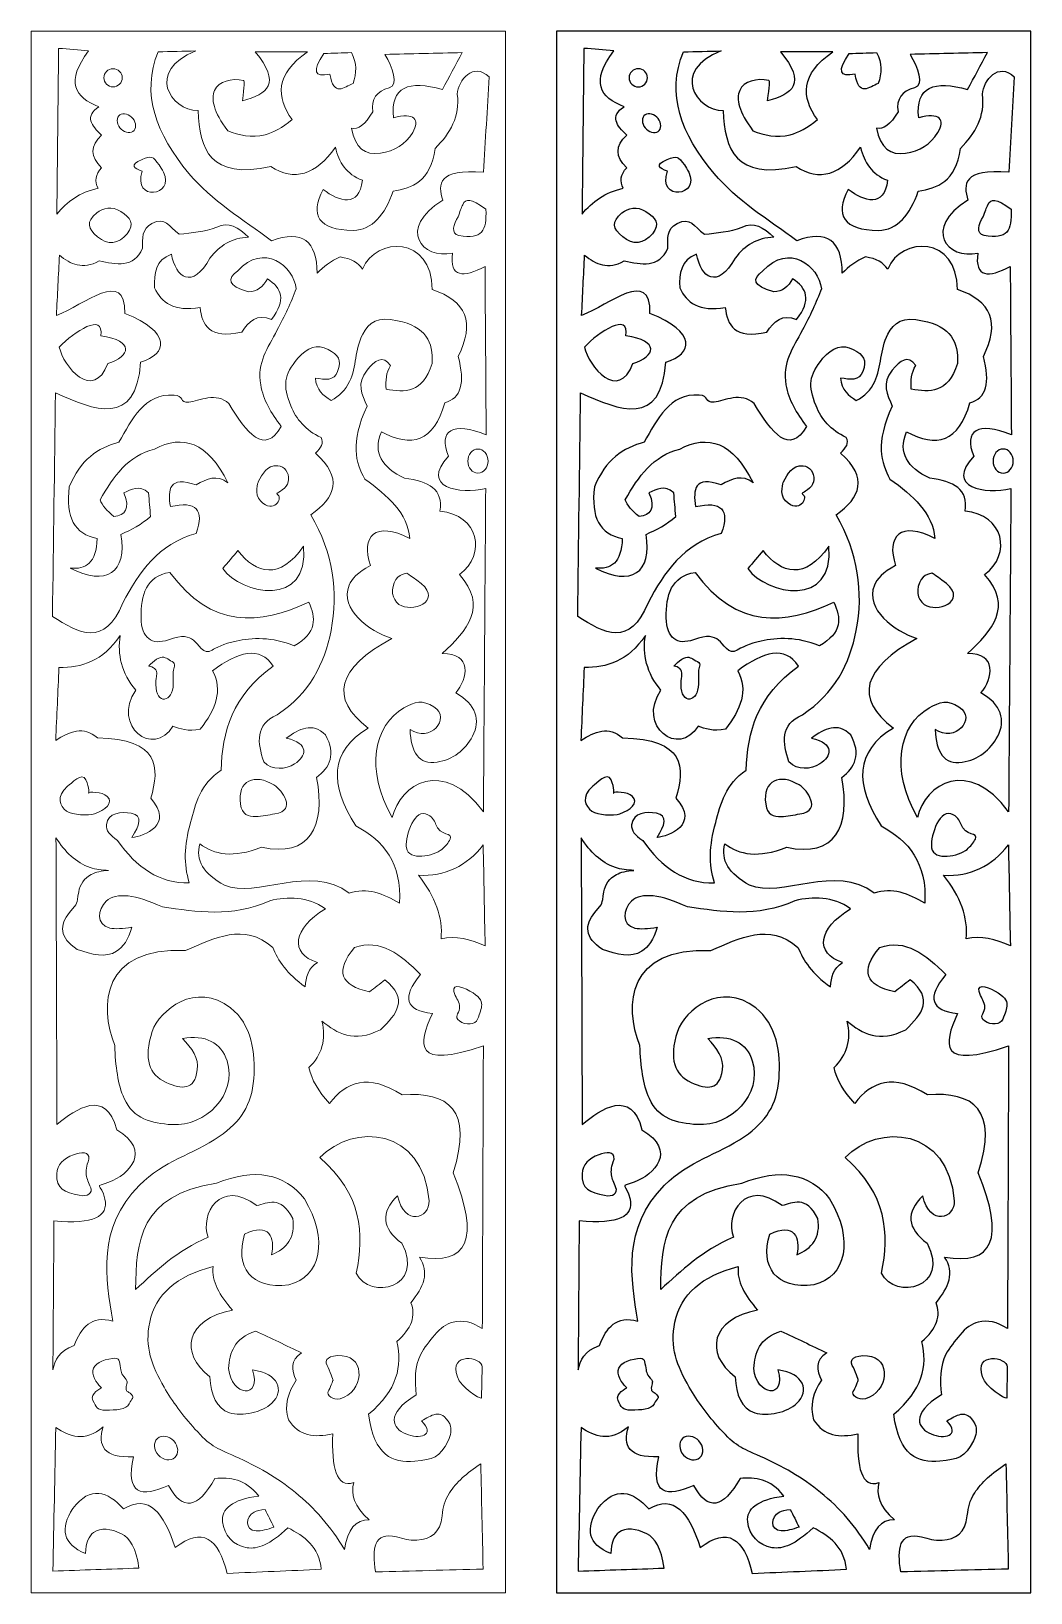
# Model space of a CAD drawing. Header units: centimetres. Extents: x -9.2 to 5.9, y -11.7 to 11.9.
import ezdxf

# ---------------------------------------------------------------- set-up
doc = ezdxf.new("R2010")
doc.units = ezdxf.units.CM
doc.header["$MEASUREMENT"] = 0
doc.layers.add('layer 1', color=7, linetype='Continuous')

msp = doc.modelspace()

# ---------------------------------------------------------------- linework, layer by layer
at = {"layer": 'layer 1', "color": 177, "lineweight": 9}
for points, knots in [([(-9.18424, 11.90852), (-9.18424, 11.90852), (-2.02455, 11.90852), (-2.02455, 11.90852), (-2.02455, 11.90852), (-2.02455, 11.90852), (-2.02455, -11.66544), (-2.02455, -11.66544), (-2.02455, -11.66544), (-2.02455, -11.66544), (-9.18424, -11.66544), (-9.18424, -11.66544), (-9.18424, -11.66544), (-9.18424, -11.66544), (-9.18424, 11.90852), (-9.18424, 11.90852)], [0, 0, 0, 0, 0.2, 0.2, 0.2, 0.2, 0.4, 0.4, 0.4, 0.4, 0.6, 0.6, 0.6, 0.6, 1, 1, 1, 1]), ([(-8.77149, 11.65016), (-8.6203, 11.63724), (-8.46908, 11.62428), (-8.31781, 11.61128), (-8.31781, 11.61128), (-8.67164, 11.14815), (-8.52969, 10.90784), (-8.16226, 10.76873), (-8.16226, 10.76873), (-8.38334, 10.62619), (-8.2768, 10.48365), (-8.12337, 10.34098), (-8.12337, 10.34098), (-8.29743, 10.17683), (-8.29747, 10.01268), (-8.12337, 9.84841), (-8.12337, 9.84841), (-8.21534, 9.74476), (-8.23262, 9.6411), (-8.17522, 9.53732), (-8.17522, 9.53732), (-8.45264, 9.47797), (-8.64453, 9.33272), (-8.79741, 9.14845), (-8.79741, 9.14845), (-8.78873, 9.9824), (-8.78009, 10.8163), (-8.77149, 11.65016)], [0, 0, 0, 0, 0.125, 0.125, 0.125, 0.125, 0.25, 0.25, 0.25, 0.25, 0.375, 0.375, 0.375, 0.375, 0.5, 0.5, 0.5, 0.5, 0.625, 0.625, 0.625, 0.625, 0.75, 0.75, 0.75, 0.75, 1, 1, 1, 1]), ([(-6.69753, 11.61128), (-6.8876, 11.607), (-7.07771, 11.60268), (-7.26787, 11.59831), (-7.26787, 11.59831), (-7.53173, 10.96325), (-7.30002, 10.35563), (-6.80508, 9.76255), (-6.80508, 9.76255), (-6.45917, 9.34805), (-5.98998, 9.06576), (-5.55685, 8.74662), (-5.55685, 8.74662), (-5.09313, 8.91674), (-4.87138, 8.7423), (-4.86985, 8.25405), (-4.86985, 8.25405), (-4.7728, 8.35589), (-4.66182, 8.44366), (-4.51987, 8.50034), (-4.51987, 8.50034), (-4.35077, 8.4778), (-4.25105, 8.40892), (-4.18285, 8.31887), (-4.18285, 8.31887), (-3.97889, 8.81109), (-3.12872, 8.82109), (-3.13291, 8.00777), (-3.13291, 8.00777), (-2.61497, 7.8399), (-2.48408, 7.50364), (-2.74023, 6.99901), (-2.74023, 6.99901), (-2.63098, 6.59785), (-2.69838, 6.36504), (-2.94246, 6.3004), (-2.94246, 6.3004), (-3.10771, 5.70325), (-3.44862, 5.62145), (-3.89845, 5.85918), (-3.89845, 5.85918), (-4.03413, 5.54567), (-3.88807, 5.32234), (-3.54914, 5.16057), (-3.54914, 5.16057), (-3.1887, 5.11978), (-2.9589, 4.9899), (-3.016, 4.66419), (-3.016, 4.66419), (-2.4321, 4.60883), (-2.30392, 4.01396), (-2.72185, 3.70821), (-2.72185, 3.70821), (-2.28816, 3.22305), (-2.60205, 2.86291), (-2.97923, 2.51322), (-2.97923, 2.51322), (-2.53144, 2.52398), (-2.58943, 2.1374), (-2.77768, 1.92026), (-2.77768, 1.92026), (-2.46557, 1.744), (-2.39872, 1.50462), (-2.52322, 1.2677), (-2.52322, 1.2677), (-2.63603, 1.05306), (-2.8186, 0.91061), (-3.05865, 0.87477), (-3.05865, 0.87477), (-3.332, 0.83393), (-3.45434, 1.01786), (-3.46552, 1.367), (-3.46552, 1.367), (-3.17277, 1.15977), (-2.8322, 1.53212), (-3.10927, 1.71109), (-3.10927, 1.71109), (-3.27486, 1.81809), (-3.39813, 1.7878), (-3.55906, 1.69414), (-3.55906, 1.69414), (-4.00981, 1.43155), (-4.15011, 0.77213), (-3.73468, 0.03616), (-3.73468, 0.03616), (-3.61942, 0.54521), (-2.96432, 0.95059), (-2.35899, 0.12588), (-2.35899, 0.12588), (-2.34742, 1.75231), (-2.33582, 3.37869), (-2.32421, 5.00502), (-2.32421, 5.00502), (-2.70812, 4.91094), (-3.32866, 5.01951), (-2.88481, 5.49178), (-2.88481, 5.49178), (-3.04531, 5.87769), (-2.82271, 6.02658), (-2.31739, 5.81402), (-2.31739, 5.81402), (-2.32303, 6.66093), (-2.32866, 7.50784), (-2.33425, 8.3547), (-2.33425, 8.3547), (-2.66369, 8.18585), (-2.87451, 8.18649), (-2.82423, 8.55981), (-2.82423, 8.55981), (-3.28431, 8.45374), (-3.66623, 8.92902), (-2.97237, 9.35746), (-2.97237, 9.35746), (-3.04743, 9.60806), (-3.04501, 9.82825), (-2.35704, 9.77907), (-2.35704, 9.77907), (-2.32891, 10.25884), (-2.30079, 10.73857), (-2.27262, 11.2183), (-2.27262, 11.2183), (-2.51, 11.44993), (-2.73892, 11.16908), (-2.75298, 10.95702), (-2.75298, 10.95702), (-2.71172, 10.62398), (-2.85693, 10.36533), (-3.08678, 10.14057), (-3.08678, 10.14057), (-3.15875, 9.62856), (-3.43181, 9.54397), (-3.7218, 9.49555), (-3.7218, 9.49555), (-3.84639, 9.13176), (-4.03709, 8.91111), (-4.32425, 8.89954), (-4.32425, 8.89954), (-4.85367, 8.91072), (-4.98283, 9.12943), (-4.78017, 9.52003), (-4.78017, 9.52003), (-4.53487, 9.33657), (-4.23669, 9.23732), (-4.18586, 9.65885), (-4.18586, 9.65885), (-4.42837, 9.74865), (-4.54033, 9.93165), (-4.5929, 10.15688), (-4.5929, 10.15688), (-4.89006, 9.73484), (-5.21433, 9.63813), (-5.56558, 9.86663), (-5.56558, 9.86663), (-6.4864, 9.66152), (-6.64305, 10.12782), (-6.66643, 10.71112), (-6.66643, 10.71112), (-7.08114, 10.71142), (-7.46446, 11.31357), (-6.69753, 11.61128)], [0, 0, 0, 0, 0.02439024, 0.02439024, 0.02439024, 0.02439024, 0.04878049, 0.04878049, 0.04878049, 0.04878049, 0.07317073, 0.07317073, 0.07317073, 0.07317073, 0.09756098, 0.09756098, 0.09756098, 0.09756098, 0.12195122, 0.12195122, 0.12195122, 0.12195122, 0.14634146, 0.14634146, 0.14634146, 0.14634146, 0.17073171, 0.17073171, 0.17073171, 0.17073171, 0.19512195, 0.19512195, 0.19512195, 0.19512195, 0.2195122, 0.2195122, 0.2195122, 0.2195122, 0.24390244, 0.24390244, 0.24390244, 0.24390244, 0.26829268, 0.26829268, 0.26829268, 0.26829268, 0.29268293, 0.29268293, 0.29268293, 0.29268293, 0.31707317, 0.31707317, 0.31707317, 0.31707317, 0.34146341, 0.34146341, 0.34146341, 0.34146341, 0.36585366, 0.36585366, 0.36585366, 0.36585366, 0.3902439, 0.3902439, 0.3902439, 0.3902439, 0.41463415, 0.41463415, 0.41463415, 0.41463415, 0.43902439, 0.43902439, 0.43902439, 0.43902439, 0.46341463, 0.46341463, 0.46341463, 0.46341463, 0.48780488, 0.48780488, 0.48780488, 0.48780488, 0.51219512, 0.51219512, 0.51219512, 0.51219512, 0.53658537, 0.53658537, 0.53658537, 0.53658537, 0.56097561, 0.56097561, 0.56097561, 0.56097561, 0.58536585, 0.58536585, 0.58536585, 0.58536585, 0.6097561, 0.6097561, 0.6097561, 0.6097561, 0.63414634, 0.63414634, 0.63414634, 0.63414634, 0.65853659, 0.65853659, 0.65853659, 0.65853659, 0.68292683, 0.68292683, 0.68292683, 0.68292683, 0.70731707, 0.70731707, 0.70731707, 0.70731707, 0.73170732, 0.73170732, 0.73170732, 0.73170732, 0.75609756, 0.75609756, 0.75609756, 0.75609756, 0.7804878, 0.7804878, 0.7804878, 0.7804878, 0.80487805, 0.80487805, 0.80487805, 0.80487805, 0.82926829, 0.82926829, 0.82926829, 0.82926829, 0.85365854, 0.85365854, 0.85365854, 0.85365854, 0.87804878, 0.87804878, 0.87804878, 0.87804878, 0.90243902, 0.90243902, 0.90243902, 0.90243902, 0.92682927, 0.92682927, 0.92682927, 0.92682927, 0.95121951, 0.95121951, 0.95121951, 0.95121951, 1, 1, 1, 1]), ([(-5.80313, 11.59831), (-5.53961, 11.59831), (-5.27604, 11.59831), (-5.01244, 11.59831), (-5.01244, 11.59831), (-5.50415, 11.25706), (-5.48996, 10.91572), (-5.24576, 10.5743), (-5.24576, 10.5743), (-5.39537, 10.45005), (-5.53029, 10.37999), (-5.65513, 10.34669), (-5.65513, 10.34669), (-5.8632, 10.2912), (-6.04344, 10.33776), (-6.21792, 10.40579), (-6.21792, 10.40579), (-6.43485, 10.69176), (-6.4731, 10.88929), (-6.41812, 11.01298), (-6.41812, 11.01298), (-6.35382, 11.15751), (-6.16192, 11.20097), (-5.97918, 11.16666), (-5.97918, 11.16666), (-5.96097, 11.16323), (-5.96639, 11.08046), (-5.99757, 10.85947), (-5.99757, 10.85947), (-5.61726, 10.95164), (-5.40694, 11.12689), (-5.80313, 11.59831)], [0, 0, 0, 0, 0.11111111, 0.11111111, 0.11111111, 0.11111111, 0.22222222, 0.22222222, 0.22222222, 0.22222222, 0.33333333, 0.33333333, 0.33333333, 0.33333333, 0.44444444, 0.44444444, 0.44444444, 0.44444444, 0.55555556, 0.55555556, 0.55555556, 0.55555556, 0.66666667, 0.66666667, 0.66666667, 0.66666667, 0.77777778, 0.77777778, 0.77777778, 0.77777778, 1, 1, 1, 1]), ([(-4.67542, 11.26129), (-4.62259, 10.91089), (-4.4634, 11.06534), (-4.32544, 11.11871), (-4.32544, 11.11871), (-4.27321, 11.2743), (-4.26448, 11.42993), (-4.35136, 11.58535), (-4.35136, 11.58535), (-4.48967, 11.58107), (-4.62793, 11.57675), (-4.76615, 11.57239), (-4.76615, 11.57239), (-4.9447, 11.30925), (-4.9145, 11.20555), (-4.67542, 11.26129)], [0, 0, 0, 0, 0.2, 0.2, 0.2, 0.2, 0.4, 0.4, 0.4, 0.4, 0.6, 0.6, 0.6, 0.6, 1, 1, 1, 1]), ([(-3.84583, 11.55943), (-3.45701, 11.56811), (-3.06814, 11.57675), (-2.67923, 11.58535), (-2.67923, 11.58535), (-2.77865, 11.3996), (-2.87803, 11.21381), (-2.97736, 11.02797), (-2.97736, 11.02797), (-3.48467, 11.17522), (-3.76573, 11.07131), (-3.71621, 10.60022), (-3.71621, 10.60022), (-3.39978, 10.69019), (-3.30917, 10.5707), (-3.42647, 10.38075), (-3.42647, 10.38075), (-3.54071, 10.19589), (-3.69986, 10.09944), (-3.9142, 10.06678), (-3.9142, 10.06678), (-4.14274, 10.03192), (-4.29587, 10.14353), (-4.35136, 10.44467), (-4.35136, 10.44467), (-4.25334, 10.41714), (-4.14532, 10.49923), (-4.02731, 10.69096), (-4.02731, 10.69096), (-4.06102, 10.88535), (-3.96762, 11.00328), (-3.7809, 11.05398), (-3.7809, 11.05398), (-3.62908, 11.0952), (-3.73227, 11.36584), (-3.84583, 11.55943)], [0, 0, 0, 0, 0.1, 0.1, 0.1, 0.1, 0.2, 0.2, 0.2, 0.2, 0.3, 0.3, 0.3, 0.3, 0.4, 0.4, 0.4, 0.4, 0.5, 0.5, 0.5, 0.5, 0.6, 0.6, 0.6, 0.6, 0.7, 0.7, 0.7, 0.7, 0.8, 0.8, 0.8, 0.8, 1, 1, 1, 1]), ([(-7.94906, 11.34284), (-7.87243, 11.34284), (-7.80991, 11.28125), (-7.80991, 11.20568), (-7.80991, 11.20568), (-7.80991, 11.13015), (-7.87243, 11.06856), (-7.94906, 11.06856), (-7.94906, 11.06856), (-8.02569, 11.06856), (-8.08821, 11.13015), (-8.08821, 11.20568), (-8.08821, 11.20568), (-8.08821, 11.28125), (-8.02569, 11.34284), (-7.94906, 11.34284)], [0, 0, 0, 0, 0.2, 0.2, 0.2, 0.2, 0.4, 0.4, 0.4, 0.4, 0.6, 0.6, 0.6, 0.6, 1, 1, 1, 1]), ([(-7.74755, 10.65825), (-7.67092, 10.6364), (-7.6084, 10.55697), (-7.6084, 10.48136), (-7.6084, 10.48136), (-7.6084, 10.40583), (-7.67092, 10.36211), (-7.74755, 10.38397), (-7.74755, 10.38397), (-7.82418, 10.40587), (-7.88671, 10.4853), (-7.88671, 10.56083), (-7.88671, 10.56083), (-7.88671, 10.6364), (-7.82418, 10.68015), (-7.74755, 10.65825)], [0, 0, 0, 0, 0.2, 0.2, 0.2, 0.2, 0.4, 0.4, 0.4, 0.4, 0.6, 0.6, 0.6, 0.6, 1, 1, 1, 1]), ([(-7.50733, 9.79639), (-7.66385, 9.33039), (-7.00574, 9.41608), (-7.18776, 9.78148), (-7.18776, 9.78148), (-7.21068, 9.82596), (-7.23233, 9.86099), (-7.253, 9.88963), (-7.253, 9.88963), (-7.34979, 10.02395), (-7.3669, 10.03369), (-7.51144, 9.9724), (-7.51144, 9.9724), (-7.71019, 9.88793), (-7.63149, 9.83922), (-7.50733, 9.79639)], [0, 0, 0, 0, 0.2, 0.2, 0.2, 0.2, 0.4, 0.4, 0.4, 0.4, 0.6, 0.6, 0.6, 0.6, 1, 1, 1, 1]), ([(-8.18336, 8.80389), (-8.03039, 8.67558), (-7.86481, 8.69435), (-7.73586, 8.85078), (-7.73586, 8.85078), (-7.61323, 8.99938), (-7.69007, 9.09787), (-7.83236, 9.187), (-7.83236, 9.187), (-7.96965, 9.27299), (-8.10194, 9.24321), (-8.1953, 9.16522), (-8.1953, 9.16522), (-8.35924, 9.02827), (-8.33259, 8.92928), (-8.18336, 8.80389)], [0, 0, 0, 0, 0.2, 0.2, 0.2, 0.2, 0.4, 0.4, 0.4, 0.4, 0.6, 0.6, 0.6, 0.6, 1, 1, 1, 1]), ([(-2.74099, 9.10588), (-2.81089, 9.00104), (-2.85748, 8.8496), (-2.72934, 8.8263), (-2.72934, 8.8263), (-2.37513, 8.76191), (-2.30667, 8.89289), (-2.32163, 9.22237), (-2.32163, 9.22237), (-2.55495, 9.38757), (-2.62268, 9.38639), (-2.67178, 9.28993), (-2.67178, 9.28993), (-2.6941, 9.24605), (-2.71261, 9.18246), (-2.74099, 9.10588)], [0, 0, 0, 0, 0.2, 0.2, 0.2, 0.2, 0.4, 0.4, 0.4, 0.4, 0.6, 0.6, 0.6, 0.6, 1, 1, 1, 1]), ([(-8.75895, 8.52957), (-8.77386, 8.22555), (-8.78881, 7.92148), (-8.80381, 7.61742), (-8.80381, 7.61742), (-8.38512, 7.7742), (-7.75577, 8.34534), (-7.77204, 7.64733), (-7.77204, 7.64733), (-7.0614, 7.37283), (-7.12604, 7.02802), (-7.53279, 6.91462), (-7.53279, 6.91462), (-7.60137, 5.92382), (-8.23245, 6.18336), (-8.81876, 6.45108), (-8.81876, 6.45108), (-8.83367, 5.32463), (-8.84862, 4.19814), (-8.86362, 3.07166), (-8.86362, 3.07166), (-8.46653, 2.82152), (-8.07352, 2.60048), (-7.80194, 3.281), (-7.80194, 3.281), (-7.55481, 3.74252), (-7.26723, 4.16654), (-6.69541, 4.32772), (-6.69541, 4.32772), (-6.56388, 4.6866), (-6.6935, 4.82122), (-7.08419, 4.73146), (-7.08419, 4.73146), (-7.12316, 4.99121), (-7.10609, 5.20102), (-6.69541, 5.06043), (-6.69541, 5.06043), (-6.53592, 5.15481), (-6.37652, 5.22114), (-6.21691, 5.09034), (-6.21691, 5.09034), (-6.51978, 5.7099), (-6.89637, 5.82643), (-7.32344, 5.59874), (-7.32344, 5.59874), (-7.72252, 5.50089), (-7.94669, 5.18421), (-8.14587, 4.83613), (-8.14587, 4.83613), (-8.11342, 4.75141), (-8.04365, 4.66673), (-7.93652, 4.58193), (-7.93652, 4.58193), (-7.767, 4.60353), (-7.68295, 4.69511), (-7.78699, 4.9408), (-7.78699, 4.9408), (-7.67029, 4.99642), (-7.55532, 5.06323), (-7.41316, 4.9408), (-7.41316, 4.9408), (-7.40321, 4.82122), (-7.39325, 4.7016), (-7.38326, 4.58193), (-7.38326, 4.58193), (-7.51885, 4.46425), (-7.67152, 4.38076), (-7.83185, 4.31277), (-7.83185, 4.31277), (-7.73146, 3.73464), (-8.05899, 3.52114), (-8.59446, 3.80436), (-8.59446, 3.80436), (-8.36203, 3.77954), (-8.1995, 3.87921), (-8.19073, 4.25296), (-8.19073, 4.25296), (-8.52931, 4.31286), (-8.66893, 4.5721), (-8.60942, 5.03052), (-8.60942, 5.03052), (-8.44421, 5.4371), (-8.17637, 5.62094), (-7.86176, 5.70342), (-7.86176, 5.70342), (-7.65936, 6.05416), (-7.48001, 6.43972), (-7.02866, 6.41647), (-7.02866, 6.41647), (-6.87438, 6.40867), (-6.95038, 6.29269), (-6.8058, 6.30866), (-6.8058, 6.30866), (-6.65093, 6.3259), (-6.3902, 6.46984), (-6.20195, 6.28659), (-6.20195, 6.28659), (-5.93165, 5.83901), (-5.66343, 5.50246), (-5.40944, 5.94267), (-5.40944, 5.94267), (-5.56261, 6.14193), (-5.683, 6.34746), (-5.72015, 6.56905), (-5.72015, 6.56905), (-5.77776, 6.91272), (-5.61942, 7.11664), (-5.47005, 7.39855), (-5.47005, 7.39855), (-5.36009, 7.60611), (-5.26126, 7.81368), (-5.18514, 8.02116), (-5.18514, 8.02116), (-5.22644, 8.36627), (-5.67338, 8.72159), (-6.06738, 8.29032), (-6.06738, 8.29032), (-6.22669, 8.1723), (-6.23309, 8.06381), (-5.90289, 7.9763), (-5.90289, 7.9763), (-5.7739, 7.97223), (-5.68681, 8.05234), (-5.61878, 8.17069), (-5.61878, 8.17069), (-5.40495, 8.03344), (-5.32959, 7.84833), (-5.55897, 7.55761), (-5.55897, 7.55761), (-5.77213, 7.64784), (-5.90162, 7.5341), (-6.00756, 7.36322), (-6.00756, 7.36322), (-6.49721, 7.26316), (-6.60594, 7.46844), (-6.6356, 7.73705), (-6.6356, 7.73705), (-7.02836, 7.67291), (-7.22131, 7.80902), (-7.32344, 8.03611), (-7.32344, 8.03611), (-7.33081, 8.25181), (-7.30747, 8.45209), (-7.06924, 8.54452), (-7.06924, 8.54452), (-7.00354, 8.19382), (-6.75454, 7.99833), (-6.48606, 8.48471), (-6.48606, 8.48471), (-6.34191, 8.67558), (-6.15421, 8.79173), (-5.90289, 8.79872), (-5.90289, 8.79872), (-6.05619, 8.9483), (-6.21293, 9.0442), (-6.38139, 8.94825), (-6.38139, 8.94825), (-6.57087, 8.88442), (-6.76026, 8.86108), (-6.94961, 8.84358), (-6.94961, 8.84358), (-7.12049, 8.96486), (-7.14917, 9.11325), (-7.36415, 9.00493), (-7.36415, 9.00493), (-7.51999, 8.92627), (-7.50491, 8.77754), (-7.50288, 8.63424), (-7.50288, 8.63424), (-7.63648, 8.32213), (-7.90259, 8.39223), (-8.16082, 8.43985), (-8.16082, 8.43985), (-8.40571, 8.30578), (-8.59073, 8.38753), (-8.75895, 8.52957)], [0, 0, 0, 0, 0.02222222, 0.02222222, 0.02222222, 0.02222222, 0.04444444, 0.04444444, 0.04444444, 0.04444444, 0.06666667, 0.06666667, 0.06666667, 0.06666667, 0.08888889, 0.08888889, 0.08888889, 0.08888889, 0.11111111, 0.11111111, 0.11111111, 0.11111111, 0.13333333, 0.13333333, 0.13333333, 0.13333333, 0.15555556, 0.15555556, 0.15555556, 0.15555556, 0.17777778, 0.17777778, 0.17777778, 0.17777778, 0.2, 0.2, 0.2, 0.2, 0.22222222, 0.22222222, 0.22222222, 0.22222222, 0.24444444, 0.24444444, 0.24444444, 0.24444444, 0.26666667, 0.26666667, 0.26666667, 0.26666667, 0.28888889, 0.28888889, 0.28888889, 0.28888889, 0.31111111, 0.31111111, 0.31111111, 0.31111111, 0.33333333, 0.33333333, 0.33333333, 0.33333333, 0.35555556, 0.35555556, 0.35555556, 0.35555556, 0.37777778, 0.37777778, 0.37777778, 0.37777778, 0.4, 0.4, 0.4, 0.4, 0.42222222, 0.42222222, 0.42222222, 0.42222222, 0.44444444, 0.44444444, 0.44444444, 0.44444444, 0.46666667, 0.46666667, 0.46666667, 0.46666667, 0.48888889, 0.48888889, 0.48888889, 0.48888889, 0.51111111, 0.51111111, 0.51111111, 0.51111111, 0.53333333, 0.53333333, 0.53333333, 0.53333333, 0.55555556, 0.55555556, 0.55555556, 0.55555556, 0.57777778, 0.57777778, 0.57777778, 0.57777778, 0.6, 0.6, 0.6, 0.6, 0.62222222, 0.62222222, 0.62222222, 0.62222222, 0.64444444, 0.64444444, 0.64444444, 0.64444444, 0.66666667, 0.66666667, 0.66666667, 0.66666667, 0.68888889, 0.68888889, 0.68888889, 0.68888889, 0.71111111, 0.71111111, 0.71111111, 0.71111111, 0.73333333, 0.73333333, 0.73333333, 0.73333333, 0.75555556, 0.75555556, 0.75555556, 0.75555556, 0.77777778, 0.77777778, 0.77777778, 0.77777778, 0.8, 0.8, 0.8, 0.8, 0.82222222, 0.82222222, 0.82222222, 0.82222222, 0.84444444, 0.84444444, 0.84444444, 0.84444444, 0.86666667, 0.86666667, 0.86666667, 0.86666667, 0.88888889, 0.88888889, 0.88888889, 0.88888889, 0.91111111, 0.91111111, 0.91111111, 0.91111111, 0.93333333, 0.93333333, 0.93333333, 0.93333333, 0.95555556, 0.95555556, 0.95555556, 0.95555556, 1, 1, 1, 1]), ([(-8.13617, 7.31171), (-7.6173, 7.23203), (-7.68893, 7.00282), (-8.02857, 6.89209), (-8.02857, 6.89209), (-8.24495, 6.31018), (-8.70312, 6.84668), (-8.76022, 7.13956), (-8.76022, 7.13956), (-8.5449, 7.37097), (-8.07648, 7.67503), (-8.13617, 7.31171)], [0, 0, 0, 0, 0.25, 0.25, 0.25, 0.25, 0.5, 0.5, 0.5, 0.5, 1, 1, 1, 1]), ([(-6.64026, -0.35846), (-6.70761, -0.60331), (-6.58341, -0.81227), (-6.26749, -0.9854), (-6.26749, -0.9854), (-5.79991, -1.18809), (-4.96338, -0.65274), (-4.38669, -1.10401), (-4.38669, -1.10401), (-4.11842, -1.01238), (-3.86871, -1.10816), (-3.62421, -1.2565), (-3.62421, -1.2565), (-3.58854, -0.65109), (-3.8657, -0.30937), (-4.28503, -0.08736), (-4.28503, -0.08736), (-4.68287, 0.53233), (-4.68207, 1.04074), (-4.09864, 1.38678), (-4.09864, 1.38678), (-4.68745, 1.83855), (-4.56884, 2.29041), (-3.74281, 2.74231), (-3.74281, 2.74231), (-4.08102, 2.85138), (-4.53216, 3.17756), (-4.38572, 3.54525), (-4.38572, 3.54525), (-4.34878, 3.63801), (-4.2588, 3.73921), (-4.06475, 3.84367), (-4.06475, 3.84367), (-4.21204, 4.28295), (-3.98999, 4.52292), (-3.47171, 4.25033), (-3.47171, 4.25033), (-3.49945, 4.63238), (-3.80466, 4.89861), (-4.14947, 5.14837), (-4.14947, 5.14837), (-4.28689, 5.39618), (-4.37474, 5.68372), (-4.11558, 6.24974), (-4.11558, 6.24974), (-4.1912, 6.4221), (-4.28189, 6.59264), (-4.11558, 6.79195), (-4.11558, 6.79195), (-3.99702, 6.93377), (-3.87845, 7.03586), (-3.75976, 6.85972), (-3.75976, 6.85972), (-3.83198, 6.75764), (-3.83474, 6.63238), (-3.82753, 6.5039), (-3.82753, 6.5039), (-3.55033, 6.45963), (-3.27723, 6.43129), (-3.13283, 6.89361), (-3.13283, 6.89361), (-3.11211, 7.2122), (-3.23127, 7.4565), (-3.65809, 7.53749), (-3.65809, 7.53749), (-3.94487, 7.6142), (-4.09085, 7.5094), (-4.18116, 7.33285), (-4.18116, 7.33285), (-4.30133, 7.098), (-4.27376, 6.84096), (-4.38, 6.61882), (-4.38, 6.61882), (-4.4393, 6.49479), (-4.5319, 6.39995), (-4.6578, 6.33446), (-4.6578, 6.33446), (-4.77653, 6.40761), (-4.88209, 6.49411), (-4.89501, 6.67334), (-4.89501, 6.67334), (-4.75129, 6.64653), (-4.61133, 6.6267), (-4.5591, 6.772), (-4.5591, 6.772), (-4.49585, 6.94822), (-4.54613, 7.02362), (-4.70376, 7.10495), (-4.70376, 7.10495), (-4.86439, 7.18776), (-5.01688, 7.14303), (-5.16104, 6.97062), (-5.16104, 6.97062), (-5.37479, 6.71515), (-5.38898, 6.56422), (-5.26584, 6.25402), (-5.26584, 6.25402), (-5.18505, 6.05056), (-5.04366, 5.88455), (-4.81029, 5.7753), (-4.81029, 5.7753), (-4.76454, 5.69617), (-4.80928, 5.61709), (-4.89501, 5.53808), (-4.89501, 5.53808), (-4.47336, 5.16794), (-4.59468, 4.87053), (-4.96279, 4.60616), (-4.96279, 4.60616), (-4.62344, 4.02438), (-4.54973, 3.44261), (-4.6578, 2.86092), (-4.6578, 2.86092), (-4.75916, 2.35734), (-4.98185, 1.91094), (-5.47111, 1.59011), (-5.47111, 1.59011), (-5.81097, 1.43871), (-5.76996, 1.16714), (-5.67444, 0.87846), (-5.67444, 0.87846), (-5.54393, 0.74146), (-5.34213, 0.76595), (-5.20827, 0.84821), (-5.20827, 0.84821), (-5.03421, 0.95513), (-4.97486, 1.15977), (-5.33556, 1.23428), (-5.33556, 1.23428), (-5.13791, 1.38004), (-4.9403, 1.48285), (-4.74252, 1.28511), (-4.74252, 1.28511), (-4.58235, 0.99342), (-4.67322, 0.79585), (-4.87807, 0.64124), (-4.87807, 0.64124), (-4.73332, -0.10735), (-4.98549, -0.57116), (-5.70833, -0.4093), (-5.70833, -0.4093), (-6.14032, -0.5809), (-6.42401, -0.52206), (-6.64026, -0.35846)], [0, 0, 0, 0, 0.02702703, 0.02702703, 0.02702703, 0.02702703, 0.05405405, 0.05405405, 0.05405405, 0.05405405, 0.08108108, 0.08108108, 0.08108108, 0.08108108, 0.10810811, 0.10810811, 0.10810811, 0.10810811, 0.13513514, 0.13513514, 0.13513514, 0.13513514, 0.16216216, 0.16216216, 0.16216216, 0.16216216, 0.18918919, 0.18918919, 0.18918919, 0.18918919, 0.21621622, 0.21621622, 0.21621622, 0.21621622, 0.24324324, 0.24324324, 0.24324324, 0.24324324, 0.27027027, 0.27027027, 0.27027027, 0.27027027, 0.2972973, 0.2972973, 0.2972973, 0.2972973, 0.32432432, 0.32432432, 0.32432432, 0.32432432, 0.35135135, 0.35135135, 0.35135135, 0.35135135, 0.37837838, 0.37837838, 0.37837838, 0.37837838, 0.40540541, 0.40540541, 0.40540541, 0.40540541, 0.43243243, 0.43243243, 0.43243243, 0.43243243, 0.45945946, 0.45945946, 0.45945946, 0.45945946, 0.48648649, 0.48648649, 0.48648649, 0.48648649, 0.51351351, 0.51351351, 0.51351351, 0.51351351, 0.54054054, 0.54054054, 0.54054054, 0.54054054, 0.56756757, 0.56756757, 0.56756757, 0.56756757, 0.59459459, 0.59459459, 0.59459459, 0.59459459, 0.62162162, 0.62162162, 0.62162162, 0.62162162, 0.64864865, 0.64864865, 0.64864865, 0.64864865, 0.67567568, 0.67567568, 0.67567568, 0.67567568, 0.7027027, 0.7027027, 0.7027027, 0.7027027, 0.72972973, 0.72972973, 0.72972973, 0.72972973, 0.75675676, 0.75675676, 0.75675676, 0.75675676, 0.78378378, 0.78378378, 0.78378378, 0.78378378, 0.81081081, 0.81081081, 0.81081081, 0.81081081, 0.83783784, 0.83783784, 0.83783784, 0.83783784, 0.86486486, 0.86486486, 0.86486486, 0.86486486, 0.89189189, 0.89189189, 0.89189189, 0.89189189, 0.91891892, 0.91891892, 0.91891892, 0.91891892, 0.94594595, 0.94594595, 0.94594595, 0.94594595, 1, 1, 1, 1]), ([(-2.44113, 5.60137), (-2.35683, 5.60137), (-2.28808, 5.5194), (-2.28808, 5.41892), (-2.28808, 5.41892), (-2.28808, 5.31849), (-2.35683, 5.23652), (-2.44113, 5.23652), (-2.44113, 5.23652), (-2.52546, 5.23652), (-2.59422, 5.31849), (-2.59422, 5.41892), (-2.59422, 5.41892), (-2.59422, 5.5194), (-2.52546, 5.60137), (-2.44113, 5.60137)], [0, 0, 0, 0, 0.2, 0.2, 0.2, 0.2, 0.4, 0.4, 0.4, 0.4, 0.6, 0.6, 0.6, 0.6, 1, 1, 1, 1]), ([(-5.75865, 5.10448), (-5.75865, 5.10448), (-5.82474, 4.91945), (-5.72561, 4.82033), (-5.72561, 4.82033), (-5.51233, 4.60705), (-5.3963, 4.86248), (-5.45468, 4.90624), (-5.45468, 4.90624), (-5.50754, 4.94589), (-5.45468, 4.92606), (-5.36216, 5.01197), (-5.36216, 5.01197), (-5.32289, 5.04844), (-5.30337, 5.09415), (-5.29968, 5.14002), (-5.29968, 5.14002), (-5.29155, 5.24093), (-5.35979, 5.34268), (-5.46129, 5.34899), (-5.46129, 5.34899), (-5.63323, 5.35966), (-5.68961, 5.22288), (-5.75865, 5.10448)], [0, 0, 0, 0, 0.14285714, 0.14285714, 0.14285714, 0.14285714, 0.28571429, 0.28571429, 0.28571429, 0.28571429, 0.42857143, 0.42857143, 0.42857143, 0.42857143, 0.57142857, 0.57142857, 0.57142857, 0.57142857, 0.71428571, 0.71428571, 0.71428571, 0.71428571, 1, 1, 1, 1]), ([(-6.29316, 3.79653), (-6.21708, 3.88714), (-6.14096, 3.97774), (-6.06483, 4.06839), (-6.06483, 4.06839), (-5.79161, 3.71409), (-5.42905, 3.62103), (-5.07318, 4.13282), (-5.07318, 4.13282), (-4.98206, 3.20225), (-6.01434, 3.3969), (-6.29316, 3.79653)], [0, 0, 0, 0, 0.25, 0.25, 0.25, 0.25, 0.5, 0.5, 0.5, 0.5, 1, 1, 1, 1]), ([(-7.52741, 3.05243), (-7.51927, 2.74392), (-7.3636, 2.63382), (-7.11414, 2.72172), (-7.11414, 2.72172), (-6.8948, 2.79903), (-6.81258, 2.77132), (-6.73586, 2.71689), (-6.73586, 2.71689), (-6.66804, 2.66881), (-6.58091, 2.47556), (-6.45463, 2.56376), (-6.45463, 2.56376), (-6.40689, 2.5971), (-6.27477, 2.66127), (-6.09271, 2.70215), (-6.09271, 2.70215), (-5.85858, 2.75472), (-5.5419, 2.76895), (-5.21585, 2.63031), (-5.21585, 2.63031), (-4.86329, 2.82652), (-4.88972, 3.05421), (-4.99469, 3.28854), (-4.99469, 3.28854), (-5.74116, 2.9406), (-6.46001, 2.88417), (-7.0922, 3.7393), (-7.0922, 3.7393), (-7.45226, 3.68033), (-7.5294, 3.39766), (-7.52741, 3.05243)], [0, 0, 0, 0, 0.11111111, 0.11111111, 0.11111111, 0.11111111, 0.22222222, 0.22222222, 0.22222222, 0.22222222, 0.33333333, 0.33333333, 0.33333333, 0.33333333, 0.44444444, 0.44444444, 0.44444444, 0.44444444, 0.55555556, 0.55555556, 0.55555556, 0.55555556, 0.66666667, 0.66666667, 0.66666667, 0.66666667, 0.77777778, 0.77777778, 0.77777778, 0.77777778, 1, 1, 1, 1]), ([(-3.50958, 3.72604), (-3.50958, 3.72604), (-3.53017, 3.73633), (-3.36547, 3.6231), (-3.36547, 3.6231), (-2.94445, 3.33366), (-3.37822, 3.14291), (-3.59193, 3.23195), (-3.59193, 3.23195), (-3.71545, 3.28342), (-3.76692, 3.43782), (-3.70516, 3.58193), (-3.70516, 3.58193), (-3.64339, 3.72604), (-3.50958, 3.72604), (-3.50958, 3.72604)], [0, 0, 0, 0, 0.2, 0.2, 0.2, 0.2, 0.4, 0.4, 0.4, 0.4, 0.6, 0.6, 0.6, 0.6, 1, 1, 1, 1]), ([(-8.76572, 2.30379), (-8.42413, 2.29591), (-8.10495, 2.39987), (-7.84193, 2.78534), (-7.84193, 2.78534), (-7.88417, 2.49797), (-7.82609, 2.22089), (-7.60607, 1.95983), (-7.60607, 1.95983), (-7.97609, 1.42096), (-7.33577, 0.93073), (-7.0459, 1.41931), (-7.0459, 1.41931), (-6.93792, 1.37339), (-6.82016, 1.3373), (-6.63314, 1.37017), (-6.63314, 1.37017), (-6.39893, 1.66504), (-6.28752, 1.95991), (-6.44642, 2.25466), (-6.44642, 2.25466), (-6.06157, 2.54139), (-5.734, 2.63967), (-5.53245, 2.32345), (-5.53245, 2.32345), (-6.1529, 1.87727), (-6.30184, 1.32853), (-6.31866, 0.75104), (-6.31866, 0.75104), (-6.63034, 0.55304), (-6.70659, 0.23793), (-6.7803, -0.03606), (-6.7803, -0.03606), (-6.87934, -0.40434), (-6.88455, -0.64795), (-6.80021, -0.94914), (-6.80021, -0.94914), (-7.2441, -0.95892), (-7.59468, -0.71971), (-7.88124, -0.31034), (-7.88124, -0.31034), (-8.00184, -0.23058), (-8.05784, -0.15077), (-8.04907, -0.07105), (-8.04907, -0.07105), (-8.02861, 0.11601), (-7.82096, 0.12893), (-7.67478, 0.10258), (-7.67478, 0.10258), (-7.49424, 0.07005), (-7.54918, -0.08037), (-7.66504, -0.26121), (-7.66504, -0.26121), (-7.48365, -0.25159), (-7.02129, -0.06631), (-7.38004, 0.32845), (-7.38004, 0.32845), (-7.24419, 0.80089), (-7.24317, 1.21738), (-8.1859, 1.24241), (-8.1859, 1.24241), (-8.39562, 1.42672), (-8.60526, 1.33468), (-8.81486, 1.2031), (-8.81486, 1.2031), (-8.79847, 1.57003), (-8.78208, 1.93691), (-8.76572, 2.30379)], [0, 0, 0, 0, 0.05555556, 0.05555556, 0.05555556, 0.05555556, 0.11111111, 0.11111111, 0.11111111, 0.11111111, 0.16666667, 0.16666667, 0.16666667, 0.16666667, 0.22222222, 0.22222222, 0.22222222, 0.22222222, 0.27777778, 0.27777778, 0.27777778, 0.27777778, 0.33333333, 0.33333333, 0.33333333, 0.33333333, 0.38888889, 0.38888889, 0.38888889, 0.38888889, 0.44444444, 0.44444444, 0.44444444, 0.44444444, 0.5, 0.5, 0.5, 0.5, 0.55555556, 0.55555556, 0.55555556, 0.55555556, 0.61111111, 0.61111111, 0.61111111, 0.61111111, 0.66666667, 0.66666667, 0.66666667, 0.66666667, 0.72222222, 0.72222222, 0.72222222, 0.72222222, 0.77777778, 0.77777778, 0.77777778, 0.77777778, 0.83333333, 0.83333333, 0.83333333, 0.83333333, 0.88888889, 0.88888889, 0.88888889, 0.88888889, 1, 1, 1, 1]), ([(-7.34005, 2.29947), (-7.314, 2.28401), (-7.29091, 2.25881), (-7.29091, 2.21818), (-7.29091, 2.21818), (-7.29091, 2.12529), (-7.30298, 2.14549), (-7.30298, 2.04857), (-7.30298, 2.04857), (-7.30298, 1.72515), (-7.04124, 1.77848), (-7.04124, 2.0526), (-7.04124, 2.0526), (-7.04124, 2.12529), (-7.04124, 2.17777), (-7.04124, 2.23835), (-7.04124, 2.23835), (-7.04124, 2.29892), (-6.98888, 2.35547), (-7.05734, 2.39182), (-7.05734, 2.39182), (-7.12579, 2.42816), (-7.16205, 2.46853), (-7.2305, 2.45642), (-7.2305, 2.45642), (-7.26727, 2.44994), (-7.31692, 2.41185), (-7.35496, 2.37805), (-7.35496, 2.37805), (-7.44269, 2.30002), (-7.40821, 2.34001), (-7.34005, 2.29947)], [0, 0, 0, 0, 0.11111111, 0.11111111, 0.11111111, 0.11111111, 0.22222222, 0.22222222, 0.22222222, 0.22222222, 0.33333333, 0.33333333, 0.33333333, 0.33333333, 0.44444444, 0.44444444, 0.44444444, 0.44444444, 0.55555556, 0.55555556, 0.55555556, 0.55555556, 0.66666667, 0.66666667, 0.66666667, 0.66666667, 0.77777778, 0.77777778, 0.77777778, 0.77777778, 1, 1, 1, 1]), ([(-8.35945, 0.60845), (-8.30014, 0.48167), (-8.31764, 0.3883), (-8.32056, 0.40652), (-8.32056, 0.40652), (-8.32425, 0.42931), (-8.11346, 0.42935), (-8.03666, 0.35692), (-8.03666, 0.35692), (-7.93801, 0.26385), (-8.06852, 0.14698), (-8.22737, 0.09564), (-8.22737, 0.09564), (-8.32077, 0.06548), (-8.56312, 0.07391), (-8.64957, 0.13495), (-8.64957, 0.13495), (-8.75276, 0.20793), (-8.81791, 0.35183), (-8.63589, 0.50979), (-8.63589, 0.50979), (-8.5793, 0.54906), (-8.41714, 0.73185), (-8.35945, 0.60845)], [0, 0, 0, 0, 0.14285714, 0.14285714, 0.14285714, 0.14285714, 0.28571429, 0.28571429, 0.28571429, 0.28571429, 0.42857143, 0.42857143, 0.42857143, 0.42857143, 0.57142857, 0.57142857, 0.57142857, 0.57142857, 0.71428571, 0.71428571, 0.71428571, 0.71428571, 1, 1, 1, 1]), ([(-6.02586, 0.24059), (-6.0778, 0.60523), (-5.80597, 0.70647), (-5.52101, 0.52932), (-5.52101, 0.52932), (-5.44265, 0.48065), (-5.3805, 0.40495), (-5.3431, 0.30269), (-5.3431, 0.30269), (-5.3093, 0.21014), (-5.33158, 0.12004), (-5.50919, 0.09259), (-5.50919, 0.09259), (-5.59785, 0.07886), (-5.70083, 0.05595), (-5.79106, 0.05184), (-5.79106, 0.05184), (-5.907, 0.04654), (-6.00299, 0.07988), (-6.02586, 0.24059)], [0, 0, 0, 0, 0.16666667, 0.16666667, 0.16666667, 0.16666667, 0.33333333, 0.33333333, 0.33333333, 0.33333333, 0.5, 0.5, 0.5, 0.5, 0.66666667, 0.66666667, 0.66666667, 0.66666667, 1, 1, 1, 1]), ([(-3.23186, 0.09284), (-3.12995, 0.05853), (-3.10106, -0.00247), (-3.08055, -0.05949), (-3.08055, -0.05949), (-3.01265, -0.2485), (-2.81089, -0.18631), (-2.86109, -0.28688), (-2.86109, -0.28688), (-2.88718, -0.33923), (-2.9325, -0.39655), (-2.98685, -0.44323), (-2.98685, -0.44323), (-3.10504, -0.54464), (-3.48925, -0.62199), (-3.52038, -0.41942), (-3.52038, -0.41942), (-3.53635, -0.3663), (-3.51267, -0.22194), (-3.46074, -0.09892), (-3.46074, -0.09892), (-3.40885, 0.02396), (-3.32874, 0.1255), (-3.23186, 0.09284)], [0, 0, 0, 0, 0.14285714, 0.14285714, 0.14285714, 0.14285714, 0.28571429, 0.28571429, 0.28571429, 0.28571429, 0.42857143, 0.42857143, 0.42857143, 0.42857143, 0.57142857, 0.57142857, 0.57142857, 0.57142857, 0.71428571, 0.71428571, 0.71428571, 0.71428571, 1, 1, 1, 1]), ([(-8.81092, -0.2701), (-8.67486, -0.4797), (-8.51076, -0.64185), (-8.29472, -0.71573), (-8.29472, -0.71573), (-8.21017, -0.74462), (-8.11766, -0.76004), (-8.01574, -0.75945), (-8.01574, -0.75945), (-8.12405, -0.76589), (-8.2114, -0.78766), (-8.27973, -0.82324), (-8.27973, -0.82324), (-8.38626, -0.87878), (-8.44663, -0.96803), (-8.46827, -1.08524), (-8.46827, -1.08524), (-8.5064, -1.29162), (-8.46581, -1.22571), (-8.60488, -1.39671), (-8.60488, -1.39671), (-8.76001, -1.58738), (-8.76217, -1.77372), (-8.48979, -1.95223), (-8.48979, -1.95223), (-8.26897, -2.03254), (-8.05835, -2.08151), (-7.89598, -1.98167), (-7.89598, -1.98167), (-7.79856, -1.92177), (-7.71845, -1.80824), (-7.66402, -1.6158), (-7.66402, -1.6158), (-7.80271, -1.64215), (-7.91594, -1.64833), (-7.99845, -1.63037), (-7.99845, -1.63037), (-8.21381, -1.58352), (-8.17802, -1.3452), (-8.0517, -1.22621), (-8.0517, -1.22621), (-7.90086, -1.08397), (-7.60637, -1.12785), (-7.20526, -1.30996), (-7.20526, -1.30996), (-6.68181, -1.38629), (-6.16057, -1.47572), (-5.5843, -1.21821), (-5.5843, -1.21821), (-5.30421, -1.1534), (-5.02392, -1.14556), (-4.74324, -1.34054), (-4.74324, -1.34054), (-5.23762, -1.63537), (-5.28926, -2.01348), (-4.86557, -2.15102), (-4.86557, -2.15102), (-5.00672, -2.23905), (-5.03595, -2.37507), (-5.04908, -2.51803), (-5.04908, -2.51803), (-5.32954, -2.31915), (-5.45828, -2.12036), (-5.53842, -1.92164), (-5.53842, -1.92164), (-5.97689, -1.54243), (-6.41524, -1.78562), (-6.85354, -1.96752), (-6.85354, -1.96752), (-8.11503, -1.92262), (-8.16277, -2.79054), (-7.92398, -3.40497), (-7.92398, -3.40497), (-7.9128, -3.71585), (-7.87709, -3.99641), (-7.78187, -4.20321), (-7.78187, -4.20321), (-7.63958, -4.51235), (-7.36796, -4.57966), (-7.05738, -4.59788), (-7.05738, -4.59788), (-6.55418, -4.62745), (-6.07195, -4.14751), (-6.22796, -3.63711), (-6.22796, -3.63711), (-6.31099, -3.36545), (-6.56011, -3.23341), (-6.89942, -3.29793), (-6.89942, -3.29793), (-6.76208, -3.4439), (-6.65148, -3.59496), (-6.67736, -3.77211), (-6.67736, -3.77211), (-6.72294, -4.08426), (-6.90276, -4.06808), (-7.14841, -3.96087), (-7.14841, -3.96087), (-7.40363, -3.84937), (-7.49055, -3.60597), (-7.35818, -3.19088), (-7.35818, -3.19088), (-7.24397, -2.86789), (-6.70244, -2.42581), (-6.17518, -2.83713), (-6.17518, -2.83713), (-5.85922, -3.0835), (-5.7939, -3.51816), (-5.82461, -3.90287), (-5.82461, -3.90287), (-5.85646, -4.30161), (-6.02209, -4.55573), (-6.34598, -4.77744), (-6.34598, -4.77744), (-6.75798, -5.05939), (-7.18183, -5.14183), (-7.55164, -5.51257), (-7.55164, -5.51257), (-8.19806, -6.16047), (-8.05933, -6.92176), (-7.95457, -7.56441), (-7.95457, -7.56441), (-8.27905, -7.47228), (-8.43066, -7.66362), (-8.53567, -7.93142), (-8.53567, -7.93142), (-8.76776, -8.01614), (-8.82478, -8.15347), (-8.8568, -8.29843), (-8.8568, -8.29843), (-8.85167, -7.54908), (-8.84659, -6.79977), (-8.84151, -6.0505), (-8.84151, -6.0505), (-8.24139, -6.10705), (-8.01663, -5.98306), (-8.07263, -5.72377), (-8.07263, -5.72377), (-8.12846, -5.46538), (-8.2541, -5.55404), (-8.01103, -5.46521), (-8.01103, -5.46521), (-7.70765, -5.35426), (-7.35551, -4.9989), (-7.8934, -4.67421), (-7.8934, -4.67421), (-8.05352, -4.0505), (-8.51182, -4.35592), (-8.79563, -4.59775), (-8.79563, -4.59775), (-8.80076, -3.15517), (-8.80584, -1.71264), (-8.81092, -0.2701)], [0, 0, 0, 0, 0.02564103, 0.02564103, 0.02564103, 0.02564103, 0.05128205, 0.05128205, 0.05128205, 0.05128205, 0.07692308, 0.07692308, 0.07692308, 0.07692308, 0.1025641, 0.1025641, 0.1025641, 0.1025641, 0.12820513, 0.12820513, 0.12820513, 0.12820513, 0.15384615, 0.15384615, 0.15384615, 0.15384615, 0.17948718, 0.17948718, 0.17948718, 0.17948718, 0.20512821, 0.20512821, 0.20512821, 0.20512821, 0.23076923, 0.23076923, 0.23076923, 0.23076923, 0.25641026, 0.25641026, 0.25641026, 0.25641026, 0.28205128, 0.28205128, 0.28205128, 0.28205128, 0.30769231, 0.30769231, 0.30769231, 0.30769231, 0.33333333, 0.33333333, 0.33333333, 0.33333333, 0.35897436, 0.35897436, 0.35897436, 0.35897436, 0.38461538, 0.38461538, 0.38461538, 0.38461538, 0.41025641, 0.41025641, 0.41025641, 0.41025641, 0.43589744, 0.43589744, 0.43589744, 0.43589744, 0.46153846, 0.46153846, 0.46153846, 0.46153846, 0.48717949, 0.48717949, 0.48717949, 0.48717949, 0.51282051, 0.51282051, 0.51282051, 0.51282051, 0.53846154, 0.53846154, 0.53846154, 0.53846154, 0.56410256, 0.56410256, 0.56410256, 0.56410256, 0.58974359, 0.58974359, 0.58974359, 0.58974359, 0.61538462, 0.61538462, 0.61538462, 0.61538462, 0.64102564, 0.64102564, 0.64102564, 0.64102564, 0.66666667, 0.66666667, 0.66666667, 0.66666667, 0.69230769, 0.69230769, 0.69230769, 0.69230769, 0.71794872, 0.71794872, 0.71794872, 0.71794872, 0.74358974, 0.74358974, 0.74358974, 0.74358974, 0.76923077, 0.76923077, 0.76923077, 0.76923077, 0.79487179, 0.79487179, 0.79487179, 0.79487179, 0.82051282, 0.82051282, 0.82051282, 0.82051282, 0.84615385, 0.84615385, 0.84615385, 0.84615385, 0.87179487, 0.87179487, 0.87179487, 0.87179487, 0.8974359, 0.8974359, 0.8974359, 0.8974359, 0.92307692, 0.92307692, 0.92307692, 0.92307692, 0.94871795, 0.94871795, 0.94871795, 0.94871795, 1, 1, 1, 1]), ([(-3.34069, -0.83451), (-3.0831, -1.15412), (-2.96893, -1.47373), (-2.99821, -1.79346), (-2.99821, -1.79346), (-2.77649, -1.74115), (-2.55469, -1.7966), (-2.33281, -1.9011), (-2.33281, -1.9011), (-2.34264, -1.39222), (-2.35242, -0.88339), (-2.36217, -0.3746), (-2.36217, -0.3746), (-2.6101, -0.6976), (-2.93632, -0.8509), (-3.34069, -0.83451)], [0, 0, 0, 0, 0.2, 0.2, 0.2, 0.2, 0.4, 0.4, 0.4, 0.4, 0.6, 0.6, 0.6, 0.6, 1, 1, 1, 1]), ([(-2.37576, -7.67832), (-2.37034, -6.25582), (-2.36488, -4.83328), (-2.35941, -3.41069), (-2.35941, -3.41069), (-3.40889, -3.76711), (-3.34768, -3.39565), (-3.12791, -2.92016), (-3.12791, -2.92016), (-3.53665, -2.87661), (-3.59654, -2.6804), (-3.30777, -2.33152), (-3.30777, -2.33152), (-3.60739, -2.03119), (-3.91789, -1.7855), (-4.30519, -1.92274), (-4.30519, -1.92274), (-4.59947, -2.27709), (-4.52313, -2.50054), (-4.07627, -2.59314), (-4.07627, -2.59314), (-3.99994, -2.5332), (-3.92365, -2.47326), (-3.84736, -2.41328), (-3.84736, -2.41328), (-3.48607, -2.69137), (-3.6611, -2.93117), (-3.91276, -3.16543), (-3.91276, -3.16543), (-4.31641, -3.36812), (-4.56698, -3.22604), (-4.79572, -3.03462), (-4.79572, -3.03462), (-4.73027, -3.31263), (-4.79564, -3.54705), (-4.99193, -3.73771), (-4.99193, -3.73771), (-4.95372, -3.91762), (-4.85015, -4.09752), (-4.68126, -4.2773), (-4.68126, -4.2773), (-4.43053, -3.94757), (-4.09796, -3.82226), (-3.58574, -4.14649), (-3.58574, -4.14649), (-2.89065, -4.1001), (-2.50907, -4.36719), (-2.81724, -5.32377), (-2.81724, -5.32377), (-2.4016, -6.33351), (-2.60595, -6.72326), (-3.32413, -6.59915), (-3.32413, -6.59915), (-3.17142, -6.82815), (-3.25859, -7.05706), (-3.45493, -7.28589), (-3.45493, -7.28589), (-3.37314, -7.48223), (-3.44396, -7.67832), (-3.6675, -7.87453), (-3.6675, -7.87453), (-3.58015, -8.23972), (-3.65644, -8.60482), (-4.09263, -8.97005), (-4.09263, -8.97005), (-4.01087, -9.60143), (-3.72909, -9.7078), (-3.39546, -9.67827), (-3.39546, -9.67827), (-3.12173, -9.65409), (-3.01828, -9.6263), (-2.89044, -9.37057), (-2.89044, -9.37057), (-2.84821, -9.28614), (-2.8333, -9.20164), (-2.8663, -9.11721), (-2.8663, -9.11721), (-3.00791, -8.85657), (-3.14964, -9.00301), (-3.29142, -9.06816), (-3.29142, -9.06816), (-3.07246, -9.29978), (-3.33344, -9.34981), (-3.52889, -9.26793), (-3.52889, -9.26793), (-3.72435, -9.186), (-3.85431, -8.97209), (-3.37318, -8.67573), (-3.37318, -8.67573), (-3.39474, -8.45864), (-3.39868, -8.24671), (-3.30549, -8.06358), (-3.30549, -8.06358), (-3.25745, -7.96904), (-3.16426, -7.85966), (-3.09568, -7.77558), (-3.09568, -7.77558), (-3.00621, -7.66599), (-2.9134, -7.60652), (-2.81788, -7.5808), (-2.81788, -7.5808), (-2.67525, -7.54247), (-2.52856, -7.57623), (-2.37576, -7.67832)], [0, 0, 0, 0, 0.03703704, 0.03703704, 0.03703704, 0.03703704, 0.07407407, 0.07407407, 0.07407407, 0.07407407, 0.11111111, 0.11111111, 0.11111111, 0.11111111, 0.14814815, 0.14814815, 0.14814815, 0.14814815, 0.18518519, 0.18518519, 0.18518519, 0.18518519, 0.22222222, 0.22222222, 0.22222222, 0.22222222, 0.25925926, 0.25925926, 0.25925926, 0.25925926, 0.2962963, 0.2962963, 0.2962963, 0.2962963, 0.33333333, 0.33333333, 0.33333333, 0.33333333, 0.37037037, 0.37037037, 0.37037037, 0.37037037, 0.40740741, 0.40740741, 0.40740741, 0.40740741, 0.44444444, 0.44444444, 0.44444444, 0.44444444, 0.48148148, 0.48148148, 0.48148148, 0.48148148, 0.51851852, 0.51851852, 0.51851852, 0.51851852, 0.55555556, 0.55555556, 0.55555556, 0.55555556, 0.59259259, 0.59259259, 0.59259259, 0.59259259, 0.62962963, 0.62962963, 0.62962963, 0.62962963, 0.66666667, 0.66666667, 0.66666667, 0.66666667, 0.7037037, 0.7037037, 0.7037037, 0.7037037, 0.74074074, 0.74074074, 0.74074074, 0.74074074, 0.77777778, 0.77777778, 0.77777778, 0.77777778, 0.81481481, 0.81481481, 0.81481481, 0.81481481, 0.85185185, 0.85185185, 0.85185185, 0.85185185, 0.88888889, 0.88888889, 0.88888889, 0.88888889, 0.92592593, 0.92592593, 0.92592593, 0.92592593, 1, 1, 1, 1]), ([(-2.72142, -3.03144), (-2.62497, -3.10108), (-2.4784, -3.09337), (-2.44752, -3.00823), (-2.44752, -3.00823), (-2.41342, -2.91423), (-2.385, -2.84734), (-2.38394, -2.79032), (-2.38394, -2.79032), (-2.38258, -2.71696), (-2.42638, -2.65986), (-2.56156, -2.58225), (-2.56156, -2.58225), (-2.70359, -2.50067), (-2.87201, -2.45784), (-2.78314, -2.64842), (-2.78314, -2.64842), (-2.7651, -2.68104), (-2.74959, -2.71331), (-2.73689, -2.74229), (-2.73689, -2.74229), (-2.71884, -2.78342), (-2.71596, -2.81697), (-2.72003, -2.84539), (-2.72003, -2.84539), (-2.73218, -2.93058), (-2.80691, -2.96972), (-2.72142, -3.03144)], [0, 0, 0, 0, 0.125, 0.125, 0.125, 0.125, 0.25, 0.25, 0.25, 0.25, 0.375, 0.375, 0.375, 0.375, 0.5, 0.5, 0.5, 0.5, 0.625, 0.625, 0.625, 0.625, 0.75, 0.75, 0.75, 0.75, 1, 1, 1, 1]), ([(-4.82753, -5.09426), (-4.19412, -5.64697), (-4.15303, -6.23803), (-4.27782, -6.83997), (-4.27782, -6.83997), (-4.07106, -7.2642), (-3.2328, -7.05274), (-3.5907, -6.38976), (-3.5907, -6.38976), (-3.89311, -6.16309), (-3.91454, -5.92418), (-3.65483, -5.67307), (-3.65483, -5.67307), (-3.54673, -6.14386), (-3.16976, -6.01568), (-3.17841, -5.74661), (-3.17841, -5.74661), (-3.27422, -4.64232), (-4.31497, -4.57009), (-4.82753, -5.09426)], [0, 0, 0, 0, 0.16666667, 0.16666667, 0.16666667, 0.16666667, 0.33333333, 0.33333333, 0.33333333, 0.33333333, 0.5, 0.5, 0.5, 0.5, 0.66666667, 0.66666667, 0.66666667, 0.66666667, 1, 1, 1, 1]), ([(-8.28583, -5.55149), (-8.25554, -5.6269), (-8.33043, -5.69217), (-8.45988, -5.66515), (-8.45988, -5.66515), (-8.67325, -5.62058), (-8.81512, -5.57471), (-8.798, -5.3388), (-8.798, -5.3388), (-8.78805, -5.20215), (-8.70316, -5.11171), (-8.54626, -5.05198), (-8.54626, -5.05198), (-8.42761, -5.00687), (-8.30518, -5.00331), (-8.31408, -5.1198), (-8.31408, -5.1198), (-8.35335, -5.22646), (-8.36186, -5.29551), (-8.3528, -5.35736), (-8.3528, -5.35736), (-8.34373, -5.41916), (-8.31704, -5.47376), (-8.28583, -5.55149)], [0, 0, 0, 0, 0.14285714, 0.14285714, 0.14285714, 0.14285714, 0.28571429, 0.28571429, 0.28571429, 0.28571429, 0.42857143, 0.42857143, 0.42857143, 0.42857143, 0.57142857, 0.57142857, 0.57142857, 0.57142857, 0.71428571, 0.71428571, 0.71428571, 0.71428571, 1, 1, 1, 1]), ([(-7.61031, -7.08845), (-7.29498, -6.79879), (-6.98994, -6.50426), (-6.51318, -6.29526), (-6.51318, -6.29526), (-6.64157, -5.9568), (-6.33501, -5.39976), (-5.77928, -5.82082), (-5.77928, -5.82082), (-5.62179, -5.78045), (-5.4141, -5.66218), (-5.23813, -6.01356), (-5.23813, -6.01356), (-5.1931, -6.30457), (-5.32531, -6.46893), (-5.55689, -6.56213), (-5.55689, -6.56213), (-5.49822, -6.30665), (-5.59192, -6.06638), (-5.96461, -6.25078), (-5.96461, -6.25078), (-6.11228, -6.74529), (-5.87129, -7.09464), (-5.29744, -7.01432), (-5.29744, -7.01432), (-4.80868, -6.90368), (-4.69253, -6.33101), (-5.06022, -5.71704), (-5.06022, -5.71704), (-5.36415, -5.3316), (-5.80652, -5.25256), (-6.38715, -5.47982), (-6.38715, -5.47982), (-7.55464, -5.66248), (-7.60061, -6.36706), (-7.61031, -7.08845)], [0, 0, 0, 0, 0.1, 0.1, 0.1, 0.1, 0.2, 0.2, 0.2, 0.2, 0.3, 0.3, 0.3, 0.3, 0.4, 0.4, 0.4, 0.4, 0.5, 0.5, 0.5, 0.5, 0.6, 0.6, 0.6, 0.6, 0.7, 0.7, 0.7, 0.7, 0.8, 0.8, 0.8, 0.8, 1, 1, 1, 1]), ([(-4.45739, -11.0119), (-4.4105, -10.70687), (-4.28536, -10.55827), (-4.08191, -10.56602), (-4.08191, -10.56602), (-4.31866, -10.36074), (-4.3617, -10.17694), (-4.31658, -10.0028), (-4.31658, -10.0028), (-4.5807, -10.09095), (-4.65102, -9.7702), (-4.6334, -9.26357), (-4.6334, -9.26357), (-4.91107, -9.33016), (-5.1496, -9.29894), (-5.30222, -9.05236), (-5.30222, -9.05236), (-5.36864, -8.83539), (-5.30608, -8.63981), (-5.18488, -8.45393), (-5.18488, -8.45393), (-5.25169, -8.30529), (-5.2871, -8.16055), (-5.10275, -8.04325), (-5.10275, -8.04325), (-5.33348, -7.93375), (-5.56426, -7.82425), (-5.79504, -7.71471), (-5.79504, -7.71471), (-6.12821, -7.824), (-6.18658, -8.04312), (-6.20572, -8.27793), (-6.20572, -8.27793), (-6.16336, -8.70365), (-5.70448, -8.74762), (-5.84198, -8.3014), (-5.84198, -8.3014), (-5.44769, -8.35142), (-5.35848, -8.61986), (-5.55325, -8.80315), (-5.55325, -8.80315), (-5.70151, -8.9426), (-5.99795, -9.01055), (-6.19141, -8.94709), (-6.19141, -8.94709), (-6.39037, -8.88173), (-6.4712, -8.68132), (-6.48734, -8.407), (-6.48734, -8.407), (-6.95584, -8.04524), (-6.84786, -7.53696), (-6.14706, -7.39789), (-6.14706, -7.39789), (-6.34064, -7.17889), (-6.46573, -6.95989), (-6.4404, -6.7408), (-6.4404, -6.7408), (-6.991, -6.88283), (-7.30976, -7.16229), (-7.39651, -7.57924), (-7.39651, -7.57924), (-7.4753, -7.95781), (-7.36568, -8.23756), (-7.1787, -8.56153), (-7.1787, -8.56153), (-7.0553, -8.77541), (-6.89908, -8.98602), (-6.71278, -9.19359), (-6.71278, -9.19359), (-6.48755, -9.44466), (-6.40245, -9.47804), (-6.10474, -9.60834), (-6.10474, -9.60834), (-5.77619, -9.75219), (-5.46993, -9.92866), (-5.19581, -10.15173), (-5.19581, -10.15173), (-4.91162, -10.38302), (-4.66182, -10.66455), (-4.45739, -11.0119)], [0, 0, 0, 0, 0.04761905, 0.04761905, 0.04761905, 0.04761905, 0.0952381, 0.0952381, 0.0952381, 0.0952381, 0.14285714, 0.14285714, 0.14285714, 0.14285714, 0.19047619, 0.19047619, 0.19047619, 0.19047619, 0.23809524, 0.23809524, 0.23809524, 0.23809524, 0.28571429, 0.28571429, 0.28571429, 0.28571429, 0.33333333, 0.33333333, 0.33333333, 0.33333333, 0.38095238, 0.38095238, 0.38095238, 0.38095238, 0.42857143, 0.42857143, 0.42857143, 0.42857143, 0.47619048, 0.47619048, 0.47619048, 0.47619048, 0.52380952, 0.52380952, 0.52380952, 0.52380952, 0.57142857, 0.57142857, 0.57142857, 0.57142857, 0.61904762, 0.61904762, 0.61904762, 0.61904762, 0.66666667, 0.66666667, 0.66666667, 0.66666667, 0.71428571, 0.71428571, 0.71428571, 0.71428571, 0.76190476, 0.76190476, 0.76190476, 0.76190476, 0.80952381, 0.80952381, 0.80952381, 0.80952381, 0.85714286, 0.85714286, 0.85714286, 0.85714286, 0.9047619, 0.9047619, 0.9047619, 0.9047619, 1, 1, 1, 1]), ([(-8.12359, -8.57047), (-8.12359, -8.57047), (-8.30387, -8.66061), (-8.25317, -8.76202), (-8.25317, -8.76202), (-8.20246, -8.86343), (-8.19683, -8.9085), (-8.05598, -8.9085), (-8.05598, -8.9085), (-7.91513, -8.9085), (-7.74611, -8.90287), (-7.70668, -8.81273), (-7.70668, -8.81273), (-7.66724, -8.72258), (-7.61653, -8.73385), (-7.67287, -8.67188), (-7.67287, -8.67188), (-7.72921, -8.60991), (-7.75175, -8.64934), (-7.75175, -8.5761), (-7.75175, -8.5761), (-7.75175, -8.50286), (-7.70668, -8.49159), (-7.76865, -8.42399), (-7.76865, -8.42399), (-7.83062, -8.35638), (-7.82499, -8.33384), (-7.84189, -8.23807), (-7.84189, -8.23807), (-7.85879, -8.14229), (-7.85316, -8.10285), (-8.01091, -8.13666), (-8.01091, -8.13666), (-8.16866, -8.17046), (-8.26443, -8.23807), (-8.25317, -8.35075), (-8.25317, -8.35075), (-8.2419, -8.46342), (-8.12359, -8.57047), (-8.12359, -8.57047)], [0, 0, 0, 0, 0.09090909, 0.09090909, 0.09090909, 0.09090909, 0.18181818, 0.18181818, 0.18181818, 0.18181818, 0.27272727, 0.27272727, 0.27272727, 0.27272727, 0.36363636, 0.36363636, 0.36363636, 0.36363636, 0.45454545, 0.45454545, 0.45454545, 0.45454545, 0.54545455, 0.54545455, 0.54545455, 0.54545455, 0.63636364, 0.63636364, 0.63636364, 0.63636364, 0.72727273, 0.72727273, 0.72727273, 0.72727273, 0.81818182, 0.81818182, 0.81818182, 0.81818182, 1, 1, 1, 1]), ([(-4.62814, -8.45351), (-4.62814, -8.45351), (-4.67389, -8.58313), (-4.70439, -8.62888), (-4.70439, -8.62888), (-4.73489, -8.67463), (-4.62814, -8.76613), (-4.5214, -8.73563), (-4.5214, -8.73563), (-4.16735, -8.63447), (-4.12512, -8.11459), (-4.4909, -8.08752), (-4.4909, -8.08752), (-4.69677, -8.07227), (-4.76539, -8.14852), (-4.71964, -8.23239), (-4.71964, -8.23239), (-4.67389, -8.31626), (-4.62814, -8.45351), (-4.62814, -8.45351)], [0, 0, 0, 0, 0.16666667, 0.16666667, 0.16666667, 0.16666667, 0.33333333, 0.33333333, 0.33333333, 0.33333333, 0.5, 0.5, 0.5, 0.5, 0.66666667, 0.66666667, 0.66666667, 0.66666667, 1, 1, 1, 1]), ([(-2.38644, -8.72801), (-2.38644, -8.72801), (-2.37881, -8.25527), (-2.37881, -8.25527), (-2.37881, -8.25527), (-2.37644, -8.10595), (-2.88815, -8.02), (-2.75243, -8.40776), (-2.75243, -8.40776), (-2.69906, -8.56026), (-2.41694, -8.74326), (-2.38644, -8.72801)], [0, 0, 0, 0, 0.25, 0.25, 0.25, 0.25, 0.5, 0.5, 0.5, 0.5, 1, 1, 1, 1]), ([(-8.81321, -9.16944), (-8.60154, -9.30868), (-8.38105, -9.40052), (-8.09838, -9.16059), (-8.09838, -9.16059), (-8.18238, -9.44529), (-8.09711, -9.63405), (-7.63949, -9.61194), (-7.63949, -9.61194), (-7.76763, -10.18134), (-7.52343, -10.2315), (-7.10995, -10.04562), (-7.10995, -10.04562), (-6.90115, -10.435), (-6.66881, -10.39954), (-6.41278, -9.93942), (-6.41278, -9.93942), (-6.18293, -9.91706), (-5.95724, -9.94341), (-5.7509, -10.20494), (-5.7509, -10.20494), (-6.1532, -10.26056), (-6.31726, -10.39586), (-6.29714, -10.59266), (-6.29714, -10.59266), (-6.27625, -10.79705), (-6.13265, -10.95268), (-5.92721, -10.98517), (-5.92721, -10.98517), (-5.7714, -11.00978), (-5.57892, -10.94256), (-5.30964, -10.68289), (-5.30964, -10.68289), (-5.06221, -10.81226), (-4.84143, -10.9684), (-4.80657, -11.31126), (-4.80657, -11.31126), (-5.28024, -11.33189), (-5.75387, -11.35256), (-6.22746, -11.37323), (-6.22746, -11.37323), (-6.35691, -10.84513), (-6.60112, -10.66218), (-7.0129, -10.98377), (-7.0129, -10.98377), (-7.17916, -10.45851), (-7.41159, -10.1694), (-7.78949, -10.39967), (-7.78949, -10.39967), (-8.03522, -10.12814), (-8.28824, -10.04842), (-8.55731, -10.39082), (-8.55731, -10.39082), (-8.74632, -10.69539), (-8.71549, -10.9329), (-8.36313, -11.07231), (-8.36313, -11.07231), (-8.36055, -10.91083), (-8.3145, -10.80933), (-8.24287, -10.75482), (-8.24287, -10.75482), (-8.1382, -10.67522), (-7.9788, -10.69581), (-7.8205, -10.7757), (-7.8205, -10.7757), (-7.69655, -10.83822), (-7.5998, -10.98521), (-7.56007, -11.29356), (-7.56007, -11.29356), (-7.99252, -11.3083), (-8.42494, -11.32304), (-8.85735, -11.33782), (-8.85735, -11.33782), (-8.84261, -10.61499), (-8.82791, -9.89219), (-8.81321, -9.16944)], [0, 0, 0, 0, 0.05, 0.05, 0.05, 0.05, 0.1, 0.1, 0.1, 0.1, 0.15, 0.15, 0.15, 0.15, 0.2, 0.2, 0.2, 0.2, 0.25, 0.25, 0.25, 0.25, 0.3, 0.3, 0.3, 0.3, 0.35, 0.35, 0.35, 0.35, 0.4, 0.4, 0.4, 0.4, 0.45, 0.45, 0.45, 0.45, 0.5, 0.5, 0.5, 0.5, 0.55, 0.55, 0.55, 0.55, 0.6, 0.6, 0.6, 0.6, 0.65, 0.65, 0.65, 0.65, 0.7, 0.7, 0.7, 0.7, 0.75, 0.75, 0.75, 0.75, 0.8, 0.8, 0.8, 0.8, 0.85, 0.85, 0.85, 0.85, 0.9, 0.9, 0.9, 0.9, 1, 1, 1, 1]), ([(-7.2804, -9.33719), (-7.21644, -9.27843), (-7.1052, -9.29479), (-7.03272, -9.37366), (-7.03272, -9.37366), (-6.96033, -9.45249), (-6.95347, -9.56471), (-7.01743, -9.6235), (-7.01743, -9.6235), (-7.08144, -9.68226), (-7.19268, -9.6659), (-7.26511, -9.58707), (-7.26511, -9.58707), (-7.33755, -9.50824), (-7.34441, -9.39598), (-7.2804, -9.33719)], [0, 0, 0, 0, 0.2, 0.2, 0.2, 0.2, 0.4, 0.4, 0.4, 0.4, 0.6, 0.6, 0.6, 0.6, 1, 1, 1, 1]), ([(-3.98575, -11.35095), (-3.44506, -11.33638), (-2.90434, -11.32177), (-2.36356, -11.30711), (-2.36356, -11.30711), (-2.3753, -10.77812), (-2.38699, -10.24908), (-2.39864, -9.72), (-2.39864, -9.72), (-2.61408, -9.86097), (-2.76921, -9.99754), (-2.871, -10.1583), (-2.871, -10.1583), (-2.95089, -10.28445), (-2.96707, -10.36557), (-2.98241, -10.50447), (-2.98241, -10.50447), (-3.01049, -10.7588), (-3.15329, -10.86025), (-3.36407, -10.87093), (-3.36407, -10.87093), (-3.48569, -10.87703), (-3.56016, -10.8503), (-3.67203, -10.82344), (-3.67203, -10.82344), (-4.0129, -10.74156), (-4.04561, -10.99585), (-3.98575, -11.35095)], [0, 0, 0, 0, 0.125, 0.125, 0.125, 0.125, 0.25, 0.25, 0.25, 0.25, 0.375, 0.375, 0.375, 0.375, 0.5, 0.5, 0.5, 0.5, 0.625, 0.625, 0.625, 0.625, 0.75, 0.75, 0.75, 0.75, 1, 1, 1, 1]), ([(-5.65381, -10.40852), (-5.72752, -10.41488), (-5.78102, -10.42936), (-5.81978, -10.44974), (-5.81978, -10.44974), (-5.94851, -10.51751), (-5.96863, -10.71843), (-5.7897, -10.73114), (-5.7897, -10.73114), (-5.71545, -10.73639), (-5.62077, -10.70898), (-5.52144, -10.67404), (-5.52144, -10.67404), (-5.56558, -10.5855), (-5.60972, -10.49701), (-5.65381, -10.40852)], [0, 0, 0, 0, 0.2, 0.2, 0.2, 0.2, 0.4, 0.4, 0.4, 0.4, 0.6, 0.6, 0.6, 0.6, 1, 1, 1, 1])]:
    msp.add_open_spline(points, degree=3, knots=knots, dxfattribs=at)
at = {"layer": 'layer 1', "color": 177}
for points, knots in [([(-1.25689, 11.90852), (-1.25689, 11.90852), (5.9028, 11.90852), (5.9028, 11.90852), (5.9028, 11.90852), (5.9028, 11.90852), (5.9028, -11.66544), (5.9028, -11.66544), (5.9028, -11.66544), (5.9028, -11.66544), (-1.25689, -11.66544), (-1.25689, -11.66544), (-1.25689, -11.66544), (-1.25689, -11.66544), (-1.25689, 11.90852), (-1.25689, 11.90852)], [0, 0, 0, 0, 0.2, 0.2, 0.2, 0.2, 0.4, 0.4, 0.4, 0.4, 0.6, 0.6, 0.6, 0.6, 1, 1, 1, 1]), ([(-0.84414, 11.65016), (-0.69295, 11.63724), (-0.54173, 11.62428), (-0.39046, 11.61128), (-0.39046, 11.61128), (-0.74429, 11.14815), (-0.60234, 10.90784), (-0.23491, 10.76873), (-0.23491, 10.76873), (-0.45599, 10.62619), (-0.34945, 10.48365), (-0.19602, 10.34098), (-0.19602, 10.34098), (-0.37008, 10.17683), (-0.37012, 10.01268), (-0.19602, 9.84841), (-0.19602, 9.84841), (-0.28799, 9.74476), (-0.30527, 9.6411), (-0.24787, 9.53732), (-0.24787, 9.53732), (-0.52529, 9.47797), (-0.71718, 9.33272), (-0.87006, 9.14845), (-0.87006, 9.14845), (-0.86138, 9.9824), (-0.85274, 10.8163), (-0.84414, 11.65016)], [0, 0, 0, 0, 0.125, 0.125, 0.125, 0.125, 0.25, 0.25, 0.25, 0.25, 0.375, 0.375, 0.375, 0.375, 0.5, 0.5, 0.5, 0.5, 0.625, 0.625, 0.625, 0.625, 0.75, 0.75, 0.75, 0.75, 1, 1, 1, 1]), ([(1.22982, 11.61128), (1.03975, 11.607), (0.84964, 11.60268), (0.65948, 11.59831), (0.65948, 11.59831), (0.39562, 10.96325), (0.62733, 10.35563), (1.12227, 9.76255), (1.12227, 9.76255), (1.46818, 9.34805), (1.93737, 9.06576), (2.3705, 8.74662), (2.3705, 8.74662), (2.83422, 8.91674), (3.05597, 8.7423), (3.0575, 8.25405), (3.0575, 8.25405), (3.15455, 8.35589), (3.26553, 8.44366), (3.40748, 8.50034), (3.40748, 8.50034), (3.57658, 8.4778), (3.6763, 8.40892), (3.7445, 8.31887), (3.7445, 8.31887), (3.94846, 8.81109), (4.79863, 8.82109), (4.79444, 8.00777), (4.79444, 8.00777), (5.31238, 7.8399), (5.44327, 7.50364), (5.18712, 6.99901), (5.18712, 6.99901), (5.29637, 6.59785), (5.22897, 6.36504), (4.98489, 6.3004), (4.98489, 6.3004), (4.81964, 5.70325), (4.47873, 5.62145), (4.0289, 5.85918), (4.0289, 5.85918), (3.89322, 5.54567), (4.03928, 5.32234), (4.37821, 5.16057), (4.37821, 5.16057), (4.73865, 5.11978), (4.96845, 4.9899), (4.91135, 4.66419), (4.91135, 4.66419), (5.49525, 4.60883), (5.62343, 4.01396), (5.2055, 3.70821), (5.2055, 3.70821), (5.63919, 3.22305), (5.3253, 2.86291), (4.94812, 2.51322), (4.94812, 2.51322), (5.39591, 2.52398), (5.33792, 2.1374), (5.14967, 1.92026), (5.14967, 1.92026), (5.46178, 1.744), (5.52863, 1.50462), (5.40413, 1.2677), (5.40413, 1.2677), (5.29132, 1.05306), (5.10875, 0.91061), (4.8687, 0.87477), (4.8687, 0.87477), (4.59535, 0.83393), (4.47301, 1.01786), (4.46183, 1.367), (4.46183, 1.367), (4.75458, 1.15977), (5.09515, 1.53212), (4.81808, 1.71109), (4.81808, 1.71109), (4.65249, 1.81809), (4.52922, 1.7878), (4.36829, 1.69414), (4.36829, 1.69414), (3.91754, 1.43155), (3.77724, 0.77213), (4.19267, 0.03616), (4.19267, 0.03616), (4.30793, 0.54521), (4.96303, 0.95059), (5.56836, 0.12588), (5.56836, 0.12588), (5.57993, 1.75231), (5.59153, 3.37869), (5.60314, 5.00502), (5.60314, 5.00502), (5.21923, 4.91094), (4.59869, 5.01951), (5.04254, 5.49178), (5.04254, 5.49178), (4.88204, 5.87769), (5.10464, 6.02658), (5.60996, 5.81402), (5.60996, 5.81402), (5.60432, 6.66093), (5.59869, 7.50784), (5.5931, 8.3547), (5.5931, 8.3547), (5.26366, 8.18585), (5.05284, 8.18649), (5.10312, 8.55981), (5.10312, 8.55981), (4.64304, 8.45374), (4.26112, 8.92902), (4.95498, 9.35746), (4.95498, 9.35746), (4.87992, 9.60806), (4.88234, 9.82825), (5.57031, 9.77907), (5.57031, 9.77907), (5.59844, 10.25884), (5.62656, 10.73857), (5.65473, 11.2183), (5.65473, 11.2183), (5.41735, 11.44993), (5.18843, 11.16908), (5.17437, 10.95702), (5.17437, 10.95702), (5.21563, 10.62398), (5.07042, 10.36533), (4.84057, 10.14057), (4.84057, 10.14057), (4.7686, 9.62856), (4.49554, 9.54397), (4.20555, 9.49555), (4.20555, 9.49555), (4.08096, 9.13176), (3.89026, 8.91111), (3.6031, 8.89954), (3.6031, 8.89954), (3.07368, 8.91072), (2.94452, 9.12943), (3.14718, 9.52003), (3.14718, 9.52003), (3.39248, 9.33657), (3.69066, 9.23732), (3.74149, 9.65885), (3.74149, 9.65885), (3.49898, 9.74865), (3.38702, 9.93165), (3.33445, 10.15688), (3.33445, 10.15688), (3.03729, 9.73484), (2.71302, 9.63813), (2.36177, 9.86663), (2.36177, 9.86663), (1.44095, 9.66152), (1.2843, 10.12782), (1.26092, 10.71112), (1.26092, 10.71112), (0.84621, 10.71142), (0.46289, 11.31357), (1.22982, 11.61128)], [0, 0, 0, 0, 0.02439024, 0.02439024, 0.02439024, 0.02439024, 0.04878049, 0.04878049, 0.04878049, 0.04878049, 0.07317073, 0.07317073, 0.07317073, 0.07317073, 0.09756098, 0.09756098, 0.09756098, 0.09756098, 0.12195122, 0.12195122, 0.12195122, 0.12195122, 0.14634146, 0.14634146, 0.14634146, 0.14634146, 0.17073171, 0.17073171, 0.17073171, 0.17073171, 0.19512195, 0.19512195, 0.19512195, 0.19512195, 0.2195122, 0.2195122, 0.2195122, 0.2195122, 0.24390244, 0.24390244, 0.24390244, 0.24390244, 0.26829268, 0.26829268, 0.26829268, 0.26829268, 0.29268293, 0.29268293, 0.29268293, 0.29268293, 0.31707317, 0.31707317, 0.31707317, 0.31707317, 0.34146341, 0.34146341, 0.34146341, 0.34146341, 0.36585366, 0.36585366, 0.36585366, 0.36585366, 0.3902439, 0.3902439, 0.3902439, 0.3902439, 0.41463415, 0.41463415, 0.41463415, 0.41463415, 0.43902439, 0.43902439, 0.43902439, 0.43902439, 0.46341463, 0.46341463, 0.46341463, 0.46341463, 0.48780488, 0.48780488, 0.48780488, 0.48780488, 0.51219512, 0.51219512, 0.51219512, 0.51219512, 0.53658537, 0.53658537, 0.53658537, 0.53658537, 0.56097561, 0.56097561, 0.56097561, 0.56097561, 0.58536585, 0.58536585, 0.58536585, 0.58536585, 0.6097561, 0.6097561, 0.6097561, 0.6097561, 0.63414634, 0.63414634, 0.63414634, 0.63414634, 0.65853659, 0.65853659, 0.65853659, 0.65853659, 0.68292683, 0.68292683, 0.68292683, 0.68292683, 0.70731707, 0.70731707, 0.70731707, 0.70731707, 0.73170732, 0.73170732, 0.73170732, 0.73170732, 0.75609756, 0.75609756, 0.75609756, 0.75609756, 0.7804878, 0.7804878, 0.7804878, 0.7804878, 0.80487805, 0.80487805, 0.80487805, 0.80487805, 0.82926829, 0.82926829, 0.82926829, 0.82926829, 0.85365854, 0.85365854, 0.85365854, 0.85365854, 0.87804878, 0.87804878, 0.87804878, 0.87804878, 0.90243902, 0.90243902, 0.90243902, 0.90243902, 0.92682927, 0.92682927, 0.92682927, 0.92682927, 0.95121951, 0.95121951, 0.95121951, 0.95121951, 1, 1, 1, 1]), ([(2.12422, 11.59831), (2.38774, 11.59831), (2.65131, 11.59831), (2.91491, 11.59831), (2.91491, 11.59831), (2.4232, 11.25706), (2.43739, 10.91572), (2.68159, 10.5743), (2.68159, 10.5743), (2.53198, 10.45005), (2.39706, 10.37999), (2.27222, 10.34669), (2.27222, 10.34669), (2.06415, 10.2912), (1.88391, 10.33776), (1.70943, 10.40579), (1.70943, 10.40579), (1.4925, 10.69176), (1.45425, 10.88929), (1.50923, 11.01298), (1.50923, 11.01298), (1.57353, 11.15751), (1.76543, 11.20097), (1.94817, 11.16666), (1.94817, 11.16666), (1.96638, 11.16323), (1.96096, 11.08046), (1.92978, 10.85947), (1.92978, 10.85947), (2.31009, 10.95164), (2.52041, 11.12689), (2.12422, 11.59831)], [0, 0, 0, 0, 0.11111111, 0.11111111, 0.11111111, 0.11111111, 0.22222222, 0.22222222, 0.22222222, 0.22222222, 0.33333333, 0.33333333, 0.33333333, 0.33333333, 0.44444444, 0.44444444, 0.44444444, 0.44444444, 0.55555556, 0.55555556, 0.55555556, 0.55555556, 0.66666667, 0.66666667, 0.66666667, 0.66666667, 0.77777778, 0.77777778, 0.77777778, 0.77777778, 1, 1, 1, 1]), ([(3.25193, 11.26129), (3.30476, 10.91089), (3.46395, 11.06534), (3.60191, 11.11871), (3.60191, 11.11871), (3.65414, 11.2743), (3.66287, 11.42993), (3.57599, 11.58535), (3.57599, 11.58535), (3.43768, 11.58107), (3.29942, 11.57675), (3.1612, 11.57239), (3.1612, 11.57239), (2.98265, 11.30925), (3.01285, 11.20555), (3.25193, 11.26129)], [0, 0, 0, 0, 0.2, 0.2, 0.2, 0.2, 0.4, 0.4, 0.4, 0.4, 0.6, 0.6, 0.6, 0.6, 1, 1, 1, 1]), ([(4.08152, 11.55943), (4.47034, 11.56811), (4.85921, 11.57675), (5.24812, 11.58535), (5.24812, 11.58535), (5.1487, 11.3996), (5.04932, 11.21381), (4.94999, 11.02797), (4.94999, 11.02797), (4.44268, 11.17522), (4.16162, 11.07131), (4.21114, 10.60022), (4.21114, 10.60022), (4.52757, 10.69019), (4.61818, 10.5707), (4.50088, 10.38075), (4.50088, 10.38075), (4.38664, 10.19589), (4.22749, 10.09944), (4.01315, 10.06678), (4.01315, 10.06678), (3.78461, 10.03192), (3.63148, 10.14353), (3.57599, 10.44467), (3.57599, 10.44467), (3.67401, 10.41714), (3.78203, 10.49923), (3.90004, 10.69096), (3.90004, 10.69096), (3.86633, 10.88535), (3.95973, 11.00328), (4.14645, 11.05398), (4.14645, 11.05398), (4.29827, 11.0952), (4.19508, 11.36584), (4.08152, 11.55943)], [0, 0, 0, 0, 0.1, 0.1, 0.1, 0.1, 0.2, 0.2, 0.2, 0.2, 0.3, 0.3, 0.3, 0.3, 0.4, 0.4, 0.4, 0.4, 0.5, 0.5, 0.5, 0.5, 0.6, 0.6, 0.6, 0.6, 0.7, 0.7, 0.7, 0.7, 0.8, 0.8, 0.8, 0.8, 1, 1, 1, 1]), ([(-0.02171, 11.34284), (0.05492, 11.34284), (0.11744, 11.28125), (0.11744, 11.20568), (0.11744, 11.20568), (0.11744, 11.13015), (0.05492, 11.06856), (-0.02171, 11.06856), (-0.02171, 11.06856), (-0.09834, 11.06856), (-0.16086, 11.13015), (-0.16086, 11.20568), (-0.16086, 11.20568), (-0.16086, 11.28125), (-0.09834, 11.34284), (-0.02171, 11.34284)], [0, 0, 0, 0, 0.2, 0.2, 0.2, 0.2, 0.4, 0.4, 0.4, 0.4, 0.6, 0.6, 0.6, 0.6, 1, 1, 1, 1]), ([(0.1798, 10.65825), (0.25643, 10.6364), (0.31895, 10.55697), (0.31895, 10.48136), (0.31895, 10.48136), (0.31895, 10.40583), (0.25643, 10.36211), (0.1798, 10.38397), (0.1798, 10.38397), (0.10317, 10.40587), (0.04064, 10.4853), (0.04064, 10.56083), (0.04064, 10.56083), (0.04064, 10.6364), (0.10317, 10.68015), (0.1798, 10.65825)], [0, 0, 0, 0, 0.2, 0.2, 0.2, 0.2, 0.4, 0.4, 0.4, 0.4, 0.6, 0.6, 0.6, 0.6, 1, 1, 1, 1]), ([(0.42002, 9.79639), (0.2635, 9.33039), (0.92161, 9.41608), (0.73959, 9.78148), (0.73959, 9.78148), (0.71667, 9.82596), (0.69502, 9.86099), (0.67435, 9.88963), (0.67435, 9.88963), (0.57756, 10.02395), (0.56045, 10.03369), (0.41591, 9.9724), (0.41591, 9.9724), (0.21716, 9.88793), (0.29586, 9.83922), (0.42002, 9.79639)], [0, 0, 0, 0, 0.2, 0.2, 0.2, 0.2, 0.4, 0.4, 0.4, 0.4, 0.6, 0.6, 0.6, 0.6, 1, 1, 1, 1]), ([(-0.25601, 8.80389), (-0.10304, 8.67558), (0.06254, 8.69435), (0.19149, 8.85078), (0.19149, 8.85078), (0.31412, 8.99938), (0.23728, 9.09787), (0.09499, 9.187), (0.09499, 9.187), (-0.0423, 9.27299), (-0.17459, 9.24321), (-0.26795, 9.16522), (-0.26795, 9.16522), (-0.43189, 9.02827), (-0.40524, 8.92928), (-0.25601, 8.80389)], [0, 0, 0, 0, 0.2, 0.2, 0.2, 0.2, 0.4, 0.4, 0.4, 0.4, 0.6, 0.6, 0.6, 0.6, 1, 1, 1, 1]), ([(5.18636, 9.10588), (5.11646, 9.00104), (5.06987, 8.8496), (5.19801, 8.8263), (5.19801, 8.8263), (5.55222, 8.76191), (5.62068, 8.89289), (5.60572, 9.22237), (5.60572, 9.22237), (5.3724, 9.38757), (5.30467, 9.38639), (5.25557, 9.28993), (5.25557, 9.28993), (5.23325, 9.24605), (5.21474, 9.18246), (5.18636, 9.10588)], [0, 0, 0, 0, 0.2, 0.2, 0.2, 0.2, 0.4, 0.4, 0.4, 0.4, 0.6, 0.6, 0.6, 0.6, 1, 1, 1, 1]), ([(-0.8316, 8.52957), (-0.84651, 8.22555), (-0.86146, 7.92148), (-0.87646, 7.61742), (-0.87646, 7.61742), (-0.45777, 7.7742), (0.17158, 8.34534), (0.15531, 7.64733), (0.15531, 7.64733), (0.86595, 7.37283), (0.80131, 7.02802), (0.39456, 6.91462), (0.39456, 6.91462), (0.32598, 5.92382), (-0.3051, 6.18336), (-0.89141, 6.45108), (-0.89141, 6.45108), (-0.90632, 5.32463), (-0.92127, 4.19814), (-0.93627, 3.07166), (-0.93627, 3.07166), (-0.53918, 2.82152), (-0.14617, 2.60048), (0.12541, 3.281), (0.12541, 3.281), (0.37254, 3.74252), (0.66012, 4.16654), (1.23194, 4.32772), (1.23194, 4.32772), (1.36347, 4.6866), (1.23385, 4.82122), (0.84316, 4.73146), (0.84316, 4.73146), (0.80419, 4.99121), (0.82126, 5.20102), (1.23194, 5.06043), (1.23194, 5.06043), (1.39143, 5.15481), (1.55083, 5.22114), (1.71044, 5.09034), (1.71044, 5.09034), (1.40757, 5.7099), (1.03098, 5.82643), (0.60391, 5.59874), (0.60391, 5.59874), (0.20483, 5.50089), (-0.01934, 5.18421), (-0.21852, 4.83613), (-0.21852, 4.83613), (-0.18607, 4.75141), (-0.1163, 4.66673), (-0.00917, 4.58193), (-0.00917, 4.58193), (0.16035, 4.60353), (0.2444, 4.69511), (0.14036, 4.9408), (0.14036, 4.9408), (0.25706, 4.99642), (0.37203, 5.06323), (0.51419, 4.9408), (0.51419, 4.9408), (0.52414, 4.82122), (0.5341, 4.7016), (0.54409, 4.58193), (0.54409, 4.58193), (0.4085, 4.46425), (0.25583, 4.38076), (0.0955, 4.31277), (0.0955, 4.31277), (0.19589, 3.73464), (-0.13164, 3.52114), (-0.66711, 3.80436), (-0.66711, 3.80436), (-0.43468, 3.77954), (-0.27215, 3.87921), (-0.26338, 4.25296), (-0.26338, 4.25296), (-0.60196, 4.31286), (-0.74158, 4.5721), (-0.68207, 5.03052), (-0.68207, 5.03052), (-0.51686, 5.4371), (-0.24902, 5.62094), (0.06559, 5.70342), (0.06559, 5.70342), (0.26799, 6.05416), (0.44734, 6.43972), (0.89869, 6.41647), (0.89869, 6.41647), (1.05297, 6.40867), (0.97697, 6.29269), (1.12155, 6.30866), (1.12155, 6.30866), (1.27642, 6.3259), (1.53715, 6.46984), (1.7254, 6.28659), (1.7254, 6.28659), (1.9957, 5.83901), (2.26392, 5.50246), (2.51791, 5.94267), (2.51791, 5.94267), (2.36474, 6.14193), (2.24435, 6.34746), (2.2072, 6.56905), (2.2072, 6.56905), (2.14959, 6.91272), (2.30793, 7.11664), (2.4573, 7.39855), (2.4573, 7.39855), (2.56726, 7.60611), (2.66609, 7.81368), (2.74221, 8.02116), (2.74221, 8.02116), (2.70091, 8.36627), (2.25397, 8.72159), (1.85997, 8.29032), (1.85997, 8.29032), (1.70066, 8.1723), (1.69426, 8.06381), (2.02446, 7.9763), (2.02446, 7.9763), (2.15345, 7.97223), (2.24054, 8.05234), (2.30857, 8.17069), (2.30857, 8.17069), (2.5224, 8.03344), (2.59776, 7.84833), (2.36838, 7.55761), (2.36838, 7.55761), (2.15522, 7.64784), (2.02573, 7.5341), (1.91979, 7.36322), (1.91979, 7.36322), (1.43014, 7.26316), (1.32141, 7.46844), (1.29175, 7.73705), (1.29175, 7.73705), (0.89899, 7.67291), (0.70604, 7.80902), (0.60391, 8.03611), (0.60391, 8.03611), (0.59654, 8.25181), (0.61988, 8.45209), (0.85811, 8.54452), (0.85811, 8.54452), (0.92381, 8.19382), (1.17281, 7.99833), (1.44129, 8.48471), (1.44129, 8.48471), (1.58544, 8.67558), (1.77314, 8.79173), (2.02446, 8.79872), (2.02446, 8.79872), (1.87116, 8.9483), (1.71442, 9.0442), (1.54596, 8.94825), (1.54596, 8.94825), (1.35648, 8.88442), (1.16709, 8.86108), (0.97774, 8.84358), (0.97774, 8.84358), (0.80686, 8.96486), (0.77818, 9.11325), (0.5632, 9.00493), (0.5632, 9.00493), (0.40736, 8.92627), (0.42244, 8.77754), (0.42447, 8.63424), (0.42447, 8.63424), (0.29087, 8.32213), (0.02476, 8.39223), (-0.23347, 8.43985), (-0.23347, 8.43985), (-0.47836, 8.30578), (-0.66338, 8.38753), (-0.8316, 8.52957)], [0, 0, 0, 0, 0.02222222, 0.02222222, 0.02222222, 0.02222222, 0.04444444, 0.04444444, 0.04444444, 0.04444444, 0.06666667, 0.06666667, 0.06666667, 0.06666667, 0.08888889, 0.08888889, 0.08888889, 0.08888889, 0.11111111, 0.11111111, 0.11111111, 0.11111111, 0.13333333, 0.13333333, 0.13333333, 0.13333333, 0.15555556, 0.15555556, 0.15555556, 0.15555556, 0.17777778, 0.17777778, 0.17777778, 0.17777778, 0.2, 0.2, 0.2, 0.2, 0.22222222, 0.22222222, 0.22222222, 0.22222222, 0.24444444, 0.24444444, 0.24444444, 0.24444444, 0.26666667, 0.26666667, 0.26666667, 0.26666667, 0.28888889, 0.28888889, 0.28888889, 0.28888889, 0.31111111, 0.31111111, 0.31111111, 0.31111111, 0.33333333, 0.33333333, 0.33333333, 0.33333333, 0.35555556, 0.35555556, 0.35555556, 0.35555556, 0.37777778, 0.37777778, 0.37777778, 0.37777778, 0.4, 0.4, 0.4, 0.4, 0.42222222, 0.42222222, 0.42222222, 0.42222222, 0.44444444, 0.44444444, 0.44444444, 0.44444444, 0.46666667, 0.46666667, 0.46666667, 0.46666667, 0.48888889, 0.48888889, 0.48888889, 0.48888889, 0.51111111, 0.51111111, 0.51111111, 0.51111111, 0.53333333, 0.53333333, 0.53333333, 0.53333333, 0.55555556, 0.55555556, 0.55555556, 0.55555556, 0.57777778, 0.57777778, 0.57777778, 0.57777778, 0.6, 0.6, 0.6, 0.6, 0.62222222, 0.62222222, 0.62222222, 0.62222222, 0.64444444, 0.64444444, 0.64444444, 0.64444444, 0.66666667, 0.66666667, 0.66666667, 0.66666667, 0.68888889, 0.68888889, 0.68888889, 0.68888889, 0.71111111, 0.71111111, 0.71111111, 0.71111111, 0.73333333, 0.73333333, 0.73333333, 0.73333333, 0.75555556, 0.75555556, 0.75555556, 0.75555556, 0.77777778, 0.77777778, 0.77777778, 0.77777778, 0.8, 0.8, 0.8, 0.8, 0.82222222, 0.82222222, 0.82222222, 0.82222222, 0.84444444, 0.84444444, 0.84444444, 0.84444444, 0.86666667, 0.86666667, 0.86666667, 0.86666667, 0.88888889, 0.88888889, 0.88888889, 0.88888889, 0.91111111, 0.91111111, 0.91111111, 0.91111111, 0.93333333, 0.93333333, 0.93333333, 0.93333333, 0.95555556, 0.95555556, 0.95555556, 0.95555556, 1, 1, 1, 1]), ([(-0.20882, 7.31171), (0.31005, 7.23203), (0.23842, 7.00282), (-0.10122, 6.89209), (-0.10122, 6.89209), (-0.3176, 6.31018), (-0.77577, 6.84668), (-0.83287, 7.13956), (-0.83287, 7.13956), (-0.61755, 7.37097), (-0.14913, 7.67503), (-0.20882, 7.31171)], [0, 0, 0, 0, 0.25, 0.25, 0.25, 0.25, 0.5, 0.5, 0.5, 0.5, 1, 1, 1, 1]), ([(1.28709, -0.35846), (1.21974, -0.60331), (1.34394, -0.81227), (1.65986, -0.9854), (1.65986, -0.9854), (2.12744, -1.18809), (2.96397, -0.65274), (3.54066, -1.10401), (3.54066, -1.10401), (3.80893, -1.01238), (4.05864, -1.10816), (4.30314, -1.2565), (4.30314, -1.2565), (4.33881, -0.65109), (4.06165, -0.30937), (3.64232, -0.08736), (3.64232, -0.08736), (3.24448, 0.53233), (3.24528, 1.04074), (3.82871, 1.38678), (3.82871, 1.38678), (3.2399, 1.83855), (3.35851, 2.29041), (4.18454, 2.74231), (4.18454, 2.74231), (3.84633, 2.85138), (3.39519, 3.17756), (3.54163, 3.54525), (3.54163, 3.54525), (3.57857, 3.63801), (3.66855, 3.73921), (3.8626, 3.84367), (3.8626, 3.84367), (3.71531, 4.28295), (3.93736, 4.52292), (4.45564, 4.25033), (4.45564, 4.25033), (4.4279, 4.63238), (4.12269, 4.89861), (3.77788, 5.14837), (3.77788, 5.14837), (3.64046, 5.39618), (3.55261, 5.68372), (3.81177, 6.24974), (3.81177, 6.24974), (3.73615, 6.4221), (3.64546, 6.59264), (3.81177, 6.79195), (3.81177, 6.79195), (3.93033, 6.93377), (4.0489, 7.03586), (4.16759, 6.85972), (4.16759, 6.85972), (4.09537, 6.75764), (4.09261, 6.63238), (4.09982, 6.5039), (4.09982, 6.5039), (4.37702, 6.45963), (4.65012, 6.43129), (4.79452, 6.89361), (4.79452, 6.89361), (4.81524, 7.2122), (4.69608, 7.4565), (4.26926, 7.53749), (4.26926, 7.53749), (3.98248, 7.6142), (3.8365, 7.5094), (3.74619, 7.33285), (3.74619, 7.33285), (3.62602, 7.098), (3.65359, 6.84096), (3.54735, 6.61882), (3.54735, 6.61882), (3.48805, 6.49479), (3.39545, 6.39995), (3.26955, 6.33446), (3.26955, 6.33446), (3.15082, 6.40761), (3.04526, 6.49411), (3.03234, 6.67334), (3.03234, 6.67334), (3.17606, 6.64653), (3.31602, 6.6267), (3.36825, 6.772), (3.36825, 6.772), (3.4315, 6.94822), (3.38122, 7.02362), (3.22359, 7.10495), (3.22359, 7.10495), (3.06296, 7.18776), (2.91047, 7.14303), (2.76631, 6.97062), (2.76631, 6.97062), (2.55256, 6.71515), (2.53837, 6.56422), (2.66151, 6.25402), (2.66151, 6.25402), (2.7423, 6.05056), (2.88369, 5.88455), (3.11706, 5.7753), (3.11706, 5.7753), (3.16281, 5.69617), (3.11807, 5.61709), (3.03234, 5.53808), (3.03234, 5.53808), (3.45399, 5.16794), (3.33267, 4.87053), (2.96456, 4.60616), (2.96456, 4.60616), (3.30391, 4.02438), (3.37762, 3.44261), (3.26955, 2.86092), (3.26955, 2.86092), (3.16819, 2.35734), (2.9455, 1.91094), (2.45624, 1.59011), (2.45624, 1.59011), (2.11638, 1.43871), (2.15739, 1.16714), (2.25291, 0.87846), (2.25291, 0.87846), (2.38342, 0.74146), (2.58522, 0.76595), (2.71908, 0.84821), (2.71908, 0.84821), (2.89314, 0.95513), (2.95249, 1.15977), (2.59179, 1.23428), (2.59179, 1.23428), (2.78944, 1.38004), (2.98705, 1.48285), (3.18483, 1.28511), (3.18483, 1.28511), (3.345, 0.99342), (3.25413, 0.79585), (3.04928, 0.64124), (3.04928, 0.64124), (3.19403, -0.10735), (2.94186, -0.57116), (2.21902, -0.4093), (2.21902, -0.4093), (1.78703, -0.5809), (1.50334, -0.52206), (1.28709, -0.35846)], [0, 0, 0, 0, 0.02702703, 0.02702703, 0.02702703, 0.02702703, 0.05405405, 0.05405405, 0.05405405, 0.05405405, 0.08108108, 0.08108108, 0.08108108, 0.08108108, 0.10810811, 0.10810811, 0.10810811, 0.10810811, 0.13513514, 0.13513514, 0.13513514, 0.13513514, 0.16216216, 0.16216216, 0.16216216, 0.16216216, 0.18918919, 0.18918919, 0.18918919, 0.18918919, 0.21621622, 0.21621622, 0.21621622, 0.21621622, 0.24324324, 0.24324324, 0.24324324, 0.24324324, 0.27027027, 0.27027027, 0.27027027, 0.27027027, 0.2972973, 0.2972973, 0.2972973, 0.2972973, 0.32432432, 0.32432432, 0.32432432, 0.32432432, 0.35135135, 0.35135135, 0.35135135, 0.35135135, 0.37837838, 0.37837838, 0.37837838, 0.37837838, 0.40540541, 0.40540541, 0.40540541, 0.40540541, 0.43243243, 0.43243243, 0.43243243, 0.43243243, 0.45945946, 0.45945946, 0.45945946, 0.45945946, 0.48648649, 0.48648649, 0.48648649, 0.48648649, 0.51351351, 0.51351351, 0.51351351, 0.51351351, 0.54054054, 0.54054054, 0.54054054, 0.54054054, 0.56756757, 0.56756757, 0.56756757, 0.56756757, 0.59459459, 0.59459459, 0.59459459, 0.59459459, 0.62162162, 0.62162162, 0.62162162, 0.62162162, 0.64864865, 0.64864865, 0.64864865, 0.64864865, 0.67567568, 0.67567568, 0.67567568, 0.67567568, 0.7027027, 0.7027027, 0.7027027, 0.7027027, 0.72972973, 0.72972973, 0.72972973, 0.72972973, 0.75675676, 0.75675676, 0.75675676, 0.75675676, 0.78378378, 0.78378378, 0.78378378, 0.78378378, 0.81081081, 0.81081081, 0.81081081, 0.81081081, 0.83783784, 0.83783784, 0.83783784, 0.83783784, 0.86486486, 0.86486486, 0.86486486, 0.86486486, 0.89189189, 0.89189189, 0.89189189, 0.89189189, 0.91891892, 0.91891892, 0.91891892, 0.91891892, 0.94594595, 0.94594595, 0.94594595, 0.94594595, 1, 1, 1, 1]), ([(5.48622, 5.60137), (5.57052, 5.60137), (5.63927, 5.5194), (5.63927, 5.41892), (5.63927, 5.41892), (5.63927, 5.31849), (5.57052, 5.23652), (5.48622, 5.23652), (5.48622, 5.23652), (5.40189, 5.23652), (5.33313, 5.31849), (5.33313, 5.41892), (5.33313, 5.41892), (5.33313, 5.5194), (5.40189, 5.60137), (5.48622, 5.60137)], [0, 0, 0, 0, 0.2, 0.2, 0.2, 0.2, 0.4, 0.4, 0.4, 0.4, 0.6, 0.6, 0.6, 0.6, 1, 1, 1, 1]), ([(2.1687, 5.10448), (2.1687, 5.10448), (2.10261, 4.91945), (2.20174, 4.82033), (2.20174, 4.82033), (2.41502, 4.60705), (2.53105, 4.86248), (2.47267, 4.90624), (2.47267, 4.90624), (2.41981, 4.94589), (2.47267, 4.92606), (2.56519, 5.01197), (2.56519, 5.01197), (2.60446, 5.04844), (2.62398, 5.09415), (2.62767, 5.14002), (2.62767, 5.14002), (2.6358, 5.24093), (2.56756, 5.34268), (2.46606, 5.34899), (2.46606, 5.34899), (2.29412, 5.35966), (2.23774, 5.22288), (2.1687, 5.10448)], [0, 0, 0, 0, 0.14285714, 0.14285714, 0.14285714, 0.14285714, 0.28571429, 0.28571429, 0.28571429, 0.28571429, 0.42857143, 0.42857143, 0.42857143, 0.42857143, 0.57142857, 0.57142857, 0.57142857, 0.57142857, 0.71428571, 0.71428571, 0.71428571, 0.71428571, 1, 1, 1, 1]), ([(1.63419, 3.79653), (1.71027, 3.88714), (1.78639, 3.97774), (1.86252, 4.06839), (1.86252, 4.06839), (2.13574, 3.71409), (2.4983, 3.62103), (2.85417, 4.13282), (2.85417, 4.13282), (2.94529, 3.20225), (1.91301, 3.3969), (1.63419, 3.79653)], [0, 0, 0, 0, 0.25, 0.25, 0.25, 0.25, 0.5, 0.5, 0.5, 0.5, 1, 1, 1, 1]), ([(0.39994, 3.05243), (0.40808, 2.74392), (0.56375, 2.63382), (0.81321, 2.72172), (0.81321, 2.72172), (1.03255, 2.79903), (1.11477, 2.77132), (1.19149, 2.71689), (1.19149, 2.71689), (1.25931, 2.66881), (1.34644, 2.47556), (1.47272, 2.56376), (1.47272, 2.56376), (1.52046, 2.5971), (1.65258, 2.66127), (1.83464, 2.70215), (1.83464, 2.70215), (2.06877, 2.75472), (2.38545, 2.76895), (2.7115, 2.63031), (2.7115, 2.63031), (3.06406, 2.82652), (3.03763, 3.05421), (2.93266, 3.28854), (2.93266, 3.28854), (2.18619, 2.9406), (1.46734, 2.88417), (0.83515, 3.7393), (0.83515, 3.7393), (0.47509, 3.68033), (0.39795, 3.39766), (0.39994, 3.05243)], [0, 0, 0, 0, 0.11111111, 0.11111111, 0.11111111, 0.11111111, 0.22222222, 0.22222222, 0.22222222, 0.22222222, 0.33333333, 0.33333333, 0.33333333, 0.33333333, 0.44444444, 0.44444444, 0.44444444, 0.44444444, 0.55555556, 0.55555556, 0.55555556, 0.55555556, 0.66666667, 0.66666667, 0.66666667, 0.66666667, 0.77777778, 0.77777778, 0.77777778, 0.77777778, 1, 1, 1, 1]), ([(4.41777, 3.72604), (4.41777, 3.72604), (4.39718, 3.73633), (4.56188, 3.6231), (4.56188, 3.6231), (4.9829, 3.33366), (4.54913, 3.14291), (4.33542, 3.23195), (4.33542, 3.23195), (4.2119, 3.28342), (4.16043, 3.43782), (4.22219, 3.58193), (4.22219, 3.58193), (4.28396, 3.72604), (4.41777, 3.72604), (4.41777, 3.72604)], [0, 0, 0, 0, 0.2, 0.2, 0.2, 0.2, 0.4, 0.4, 0.4, 0.4, 0.6, 0.6, 0.6, 0.6, 1, 1, 1, 1]), ([(-0.83837, 2.30379), (-0.49678, 2.29591), (-0.1776, 2.39987), (0.08542, 2.78534), (0.08542, 2.78534), (0.04318, 2.49797), (0.10126, 2.22089), (0.32128, 1.95983), (0.32128, 1.95983), (-0.04874, 1.42096), (0.59158, 0.93073), (0.88145, 1.41931), (0.88145, 1.41931), (0.98943, 1.37339), (1.10719, 1.3373), (1.29421, 1.37017), (1.29421, 1.37017), (1.52842, 1.66504), (1.63983, 1.95991), (1.48093, 2.25466), (1.48093, 2.25466), (1.86578, 2.54139), (2.19335, 2.63967), (2.3949, 2.32345), (2.3949, 2.32345), (1.77445, 1.87727), (1.62551, 1.32853), (1.60869, 0.75104), (1.60869, 0.75104), (1.29701, 0.55304), (1.22076, 0.23793), (1.14705, -0.03606), (1.14705, -0.03606), (1.04801, -0.40434), (1.0428, -0.64795), (1.12714, -0.94914), (1.12714, -0.94914), (0.68325, -0.95892), (0.33267, -0.71971), (0.04611, -0.31034), (0.04611, -0.31034), (-0.07449, -0.23058), (-0.13049, -0.15077), (-0.12172, -0.07105), (-0.12172, -0.07105), (-0.10126, 0.11601), (0.10639, 0.12893), (0.25257, 0.10258), (0.25257, 0.10258), (0.43311, 0.07005), (0.37817, -0.08037), (0.26231, -0.26121), (0.26231, -0.26121), (0.4437, -0.25159), (0.90606, -0.06631), (0.54731, 0.32845), (0.54731, 0.32845), (0.68316, 0.80089), (0.68418, 1.21738), (-0.25855, 1.24241), (-0.25855, 1.24241), (-0.46827, 1.42672), (-0.67791, 1.33468), (-0.88751, 1.2031), (-0.88751, 1.2031), (-0.87112, 1.57003), (-0.85473, 1.93691), (-0.83837, 2.30379)], [0, 0, 0, 0, 0.05555556, 0.05555556, 0.05555556, 0.05555556, 0.11111111, 0.11111111, 0.11111111, 0.11111111, 0.16666667, 0.16666667, 0.16666667, 0.16666667, 0.22222222, 0.22222222, 0.22222222, 0.22222222, 0.27777778, 0.27777778, 0.27777778, 0.27777778, 0.33333333, 0.33333333, 0.33333333, 0.33333333, 0.38888889, 0.38888889, 0.38888889, 0.38888889, 0.44444444, 0.44444444, 0.44444444, 0.44444444, 0.5, 0.5, 0.5, 0.5, 0.55555556, 0.55555556, 0.55555556, 0.55555556, 0.61111111, 0.61111111, 0.61111111, 0.61111111, 0.66666667, 0.66666667, 0.66666667, 0.66666667, 0.72222222, 0.72222222, 0.72222222, 0.72222222, 0.77777778, 0.77777778, 0.77777778, 0.77777778, 0.83333333, 0.83333333, 0.83333333, 0.83333333, 0.88888889, 0.88888889, 0.88888889, 0.88888889, 1, 1, 1, 1]), ([(0.5873, 2.29947), (0.61335, 2.28401), (0.63644, 2.25881), (0.63644, 2.21818), (0.63644, 2.21818), (0.63644, 2.12529), (0.62437, 2.14549), (0.62437, 2.04857), (0.62437, 2.04857), (0.62437, 1.72515), (0.88611, 1.77848), (0.88611, 2.0526), (0.88611, 2.0526), (0.88611, 2.12529), (0.88611, 2.17777), (0.88611, 2.23835), (0.88611, 2.23835), (0.88611, 2.29892), (0.93847, 2.35547), (0.87001, 2.39182), (0.87001, 2.39182), (0.80156, 2.42816), (0.7653, 2.46853), (0.69685, 2.45642), (0.69685, 2.45642), (0.66008, 2.44994), (0.61043, 2.41185), (0.57239, 2.37805), (0.57239, 2.37805), (0.48466, 2.30002), (0.51914, 2.34001), (0.5873, 2.29947)], [0, 0, 0, 0, 0.11111111, 0.11111111, 0.11111111, 0.11111111, 0.22222222, 0.22222222, 0.22222222, 0.22222222, 0.33333333, 0.33333333, 0.33333333, 0.33333333, 0.44444444, 0.44444444, 0.44444444, 0.44444444, 0.55555556, 0.55555556, 0.55555556, 0.55555556, 0.66666667, 0.66666667, 0.66666667, 0.66666667, 0.77777778, 0.77777778, 0.77777778, 0.77777778, 1, 1, 1, 1]), ([(-0.4321, 0.60845), (-0.37279, 0.48167), (-0.39029, 0.3883), (-0.39321, 0.40652), (-0.39321, 0.40652), (-0.3969, 0.42931), (-0.18611, 0.42935), (-0.10931, 0.35692), (-0.10931, 0.35692), (-0.01066, 0.26385), (-0.14117, 0.14698), (-0.30002, 0.09564), (-0.30002, 0.09564), (-0.39342, 0.06548), (-0.63577, 0.07391), (-0.72222, 0.13495), (-0.72222, 0.13495), (-0.82541, 0.20793), (-0.89056, 0.35183), (-0.70854, 0.50979), (-0.70854, 0.50979), (-0.65195, 0.54906), (-0.48979, 0.73185), (-0.4321, 0.60845)], [0, 0, 0, 0, 0.14285714, 0.14285714, 0.14285714, 0.14285714, 0.28571429, 0.28571429, 0.28571429, 0.28571429, 0.42857143, 0.42857143, 0.42857143, 0.42857143, 0.57142857, 0.57142857, 0.57142857, 0.57142857, 0.71428571, 0.71428571, 0.71428571, 0.71428571, 1, 1, 1, 1]), ([(1.90149, 0.24059), (1.84955, 0.60523), (2.12138, 0.70647), (2.40634, 0.52932), (2.40634, 0.52932), (2.4847, 0.48065), (2.54685, 0.40495), (2.58425, 0.30269), (2.58425, 0.30269), (2.61805, 0.21014), (2.59577, 0.12004), (2.41816, 0.09259), (2.41816, 0.09259), (2.3295, 0.07886), (2.22652, 0.05595), (2.13629, 0.05184), (2.13629, 0.05184), (2.02035, 0.04654), (1.92436, 0.07988), (1.90149, 0.24059)], [0, 0, 0, 0, 0.16666667, 0.16666667, 0.16666667, 0.16666667, 0.33333333, 0.33333333, 0.33333333, 0.33333333, 0.5, 0.5, 0.5, 0.5, 0.66666667, 0.66666667, 0.66666667, 0.66666667, 1, 1, 1, 1]), ([(4.69549, 0.09284), (4.7974, 0.05853), (4.82629, -0.00247), (4.8468, -0.05949), (4.8468, -0.05949), (4.9147, -0.2485), (5.11646, -0.18631), (5.06626, -0.28688), (5.06626, -0.28688), (5.04017, -0.33923), (4.99485, -0.39655), (4.9405, -0.44323), (4.9405, -0.44323), (4.82231, -0.54464), (4.4381, -0.62199), (4.40697, -0.41942), (4.40697, -0.41942), (4.391, -0.3663), (4.41468, -0.22194), (4.46661, -0.09892), (4.46661, -0.09892), (4.5185, 0.02396), (4.59861, 0.1255), (4.69549, 0.09284)], [0, 0, 0, 0, 0.14285714, 0.14285714, 0.14285714, 0.14285714, 0.28571429, 0.28571429, 0.28571429, 0.28571429, 0.42857143, 0.42857143, 0.42857143, 0.42857143, 0.57142857, 0.57142857, 0.57142857, 0.57142857, 0.71428571, 0.71428571, 0.71428571, 0.71428571, 1, 1, 1, 1]), ([(-0.88357, -0.2701), (-0.74751, -0.4797), (-0.58341, -0.64185), (-0.36737, -0.71573), (-0.36737, -0.71573), (-0.28282, -0.74462), (-0.19031, -0.76004), (-0.08839, -0.75945), (-0.08839, -0.75945), (-0.1967, -0.76589), (-0.28405, -0.78766), (-0.35238, -0.82324), (-0.35238, -0.82324), (-0.45891, -0.87878), (-0.51928, -0.96803), (-0.54092, -1.08524), (-0.54092, -1.08524), (-0.57905, -1.29162), (-0.53846, -1.22571), (-0.67753, -1.39671), (-0.67753, -1.39671), (-0.83266, -1.58738), (-0.83482, -1.77372), (-0.56244, -1.95223), (-0.56244, -1.95223), (-0.34162, -2.03254), (-0.131, -2.08151), (0.03137, -1.98167), (0.03137, -1.98167), (0.12879, -1.92177), (0.2089, -1.80824), (0.26333, -1.6158), (0.26333, -1.6158), (0.12464, -1.64215), (0.01141, -1.64833), (-0.0711, -1.63037), (-0.0711, -1.63037), (-0.28646, -1.58352), (-0.25067, -1.3452), (-0.12435, -1.22621), (-0.12435, -1.22621), (0.02649, -1.08397), (0.32098, -1.12785), (0.72209, -1.30996), (0.72209, -1.30996), (1.24554, -1.38629), (1.76678, -1.47572), (2.34305, -1.21821), (2.34305, -1.21821), (2.62314, -1.1534), (2.90343, -1.14556), (3.18411, -1.34054), (3.18411, -1.34054), (2.68973, -1.63537), (2.63809, -2.01348), (3.06178, -2.15102), (3.06178, -2.15102), (2.92063, -2.23905), (2.8914, -2.37507), (2.87827, -2.51803), (2.87827, -2.51803), (2.59781, -2.31915), (2.46907, -2.12036), (2.38893, -1.92164), (2.38893, -1.92164), (1.95046, -1.54243), (1.51211, -1.78562), (1.07381, -1.96752), (1.07381, -1.96752), (-0.18768, -1.92262), (-0.23542, -2.79054), (0.00337, -3.40497), (0.00337, -3.40497), (0.01455, -3.71585), (0.05026, -3.99641), (0.14548, -4.20321), (0.14548, -4.20321), (0.28777, -4.51235), (0.55939, -4.57966), (0.86997, -4.59788), (0.86997, -4.59788), (1.37317, -4.62745), (1.8554, -4.14751), (1.69939, -3.63711), (1.69939, -3.63711), (1.61636, -3.36545), (1.36724, -3.23341), (1.02793, -3.29793), (1.02793, -3.29793), (1.16527, -3.4439), (1.27587, -3.59496), (1.24999, -3.77211), (1.24999, -3.77211), (1.20441, -4.08426), (1.02459, -4.06808), (0.77894, -3.96087), (0.77894, -3.96087), (0.52372, -3.84937), (0.4368, -3.60597), (0.56917, -3.19088), (0.56917, -3.19088), (0.68338, -2.86789), (1.22491, -2.42581), (1.75217, -2.83713), (1.75217, -2.83713), (2.06813, -3.0835), (2.13345, -3.51816), (2.10274, -3.90287), (2.10274, -3.90287), (2.07089, -4.30161), (1.90526, -4.55573), (1.58137, -4.77744), (1.58137, -4.77744), (1.16937, -5.05939), (0.74552, -5.14183), (0.37571, -5.51257), (0.37571, -5.51257), (-0.27071, -6.16047), (-0.13198, -6.92176), (-0.02722, -7.56441), (-0.02722, -7.56441), (-0.3517, -7.47228), (-0.50331, -7.66362), (-0.60832, -7.93142), (-0.60832, -7.93142), (-0.84041, -8.01614), (-0.89743, -8.15347), (-0.92945, -8.29843), (-0.92945, -8.29843), (-0.92432, -7.54908), (-0.91924, -6.79977), (-0.91416, -6.0505), (-0.91416, -6.0505), (-0.31404, -6.10705), (-0.08928, -5.98306), (-0.14528, -5.72377), (-0.14528, -5.72377), (-0.20111, -5.46538), (-0.32675, -5.55404), (-0.08368, -5.46521), (-0.08368, -5.46521), (0.2197, -5.35426), (0.57184, -4.9989), (0.03395, -4.67421), (0.03395, -4.67421), (-0.12617, -4.0505), (-0.58447, -4.35592), (-0.86828, -4.59775), (-0.86828, -4.59775), (-0.87341, -3.15517), (-0.87849, -1.71264), (-0.88357, -0.2701)], [0, 0, 0, 0, 0.02564103, 0.02564103, 0.02564103, 0.02564103, 0.05128205, 0.05128205, 0.05128205, 0.05128205, 0.07692308, 0.07692308, 0.07692308, 0.07692308, 0.1025641, 0.1025641, 0.1025641, 0.1025641, 0.12820513, 0.12820513, 0.12820513, 0.12820513, 0.15384615, 0.15384615, 0.15384615, 0.15384615, 0.17948718, 0.17948718, 0.17948718, 0.17948718, 0.20512821, 0.20512821, 0.20512821, 0.20512821, 0.23076923, 0.23076923, 0.23076923, 0.23076923, 0.25641026, 0.25641026, 0.25641026, 0.25641026, 0.28205128, 0.28205128, 0.28205128, 0.28205128, 0.30769231, 0.30769231, 0.30769231, 0.30769231, 0.33333333, 0.33333333, 0.33333333, 0.33333333, 0.35897436, 0.35897436, 0.35897436, 0.35897436, 0.38461538, 0.38461538, 0.38461538, 0.38461538, 0.41025641, 0.41025641, 0.41025641, 0.41025641, 0.43589744, 0.43589744, 0.43589744, 0.43589744, 0.46153846, 0.46153846, 0.46153846, 0.46153846, 0.48717949, 0.48717949, 0.48717949, 0.48717949, 0.51282051, 0.51282051, 0.51282051, 0.51282051, 0.53846154, 0.53846154, 0.53846154, 0.53846154, 0.56410256, 0.56410256, 0.56410256, 0.56410256, 0.58974359, 0.58974359, 0.58974359, 0.58974359, 0.61538462, 0.61538462, 0.61538462, 0.61538462, 0.64102564, 0.64102564, 0.64102564, 0.64102564, 0.66666667, 0.66666667, 0.66666667, 0.66666667, 0.69230769, 0.69230769, 0.69230769, 0.69230769, 0.71794872, 0.71794872, 0.71794872, 0.71794872, 0.74358974, 0.74358974, 0.74358974, 0.74358974, 0.76923077, 0.76923077, 0.76923077, 0.76923077, 0.79487179, 0.79487179, 0.79487179, 0.79487179, 0.82051282, 0.82051282, 0.82051282, 0.82051282, 0.84615385, 0.84615385, 0.84615385, 0.84615385, 0.87179487, 0.87179487, 0.87179487, 0.87179487, 0.8974359, 0.8974359, 0.8974359, 0.8974359, 0.92307692, 0.92307692, 0.92307692, 0.92307692, 0.94871795, 0.94871795, 0.94871795, 0.94871795, 1, 1, 1, 1]), ([(4.58666, -0.83451), (4.84425, -1.15412), (4.95842, -1.47373), (4.92914, -1.79346), (4.92914, -1.79346), (5.15086, -1.74115), (5.37266, -1.7966), (5.59454, -1.9011), (5.59454, -1.9011), (5.58471, -1.39222), (5.57493, -0.88339), (5.56518, -0.3746), (5.56518, -0.3746), (5.31725, -0.6976), (4.99103, -0.8509), (4.58666, -0.83451)], [0, 0, 0, 0, 0.2, 0.2, 0.2, 0.2, 0.4, 0.4, 0.4, 0.4, 0.6, 0.6, 0.6, 0.6, 1, 1, 1, 1]), ([(5.55159, -7.67832), (5.55701, -6.25582), (5.56247, -4.83328), (5.56794, -3.41069), (5.56794, -3.41069), (4.51846, -3.76711), (4.57967, -3.39565), (4.79944, -2.92016), (4.79944, -2.92016), (4.3907, -2.87661), (4.33081, -2.6804), (4.61958, -2.33152), (4.61958, -2.33152), (4.31996, -2.03119), (4.00946, -1.7855), (3.62216, -1.92274), (3.62216, -1.92274), (3.32788, -2.27709), (3.40422, -2.50054), (3.85108, -2.59314), (3.85108, -2.59314), (3.92741, -2.5332), (4.0037, -2.47326), (4.07999, -2.41328), (4.07999, -2.41328), (4.44128, -2.69137), (4.26625, -2.93117), (4.01459, -3.16543), (4.01459, -3.16543), (3.61094, -3.36812), (3.36037, -3.22604), (3.13163, -3.03462), (3.13163, -3.03462), (3.19708, -3.31263), (3.13171, -3.54705), (2.93542, -3.73771), (2.93542, -3.73771), (2.97363, -3.91762), (3.0772, -4.09752), (3.24609, -4.2773), (3.24609, -4.2773), (3.49682, -3.94757), (3.82939, -3.82226), (4.34161, -4.14649), (4.34161, -4.14649), (5.0367, -4.1001), (5.41828, -4.36719), (5.11011, -5.32377), (5.11011, -5.32377), (5.52575, -6.33351), (5.3214, -6.72326), (4.60322, -6.59915), (4.60322, -6.59915), (4.75593, -6.82815), (4.66876, -7.05706), (4.47242, -7.28589), (4.47242, -7.28589), (4.55421, -7.48223), (4.48339, -7.67832), (4.25985, -7.87453), (4.25985, -7.87453), (4.3472, -8.23972), (4.27091, -8.60482), (3.83472, -8.97005), (3.83472, -8.97005), (3.91648, -9.60143), (4.19826, -9.7078), (4.53189, -9.67827), (4.53189, -9.67827), (4.80562, -9.65409), (4.90907, -9.6263), (5.03691, -9.37057), (5.03691, -9.37057), (5.07914, -9.28614), (5.09405, -9.20164), (5.06105, -9.11721), (5.06105, -9.11721), (4.91944, -8.85657), (4.77771, -9.00301), (4.63593, -9.06816), (4.63593, -9.06816), (4.85489, -9.29978), (4.59391, -9.34981), (4.39846, -9.26793), (4.39846, -9.26793), (4.203, -9.186), (4.07304, -8.97209), (4.55417, -8.67573), (4.55417, -8.67573), (4.53261, -8.45864), (4.52867, -8.24671), (4.62186, -8.06358), (4.62186, -8.06358), (4.6699, -7.96904), (4.76309, -7.85966), (4.83167, -7.77558), (4.83167, -7.77558), (4.92114, -7.66599), (5.01395, -7.60652), (5.10947, -7.5808), (5.10947, -7.5808), (5.2521, -7.54247), (5.39879, -7.57623), (5.55159, -7.67832)], [0, 0, 0, 0, 0.03703704, 0.03703704, 0.03703704, 0.03703704, 0.07407407, 0.07407407, 0.07407407, 0.07407407, 0.11111111, 0.11111111, 0.11111111, 0.11111111, 0.14814815, 0.14814815, 0.14814815, 0.14814815, 0.18518519, 0.18518519, 0.18518519, 0.18518519, 0.22222222, 0.22222222, 0.22222222, 0.22222222, 0.25925926, 0.25925926, 0.25925926, 0.25925926, 0.2962963, 0.2962963, 0.2962963, 0.2962963, 0.33333333, 0.33333333, 0.33333333, 0.33333333, 0.37037037, 0.37037037, 0.37037037, 0.37037037, 0.40740741, 0.40740741, 0.40740741, 0.40740741, 0.44444444, 0.44444444, 0.44444444, 0.44444444, 0.48148148, 0.48148148, 0.48148148, 0.48148148, 0.51851852, 0.51851852, 0.51851852, 0.51851852, 0.55555556, 0.55555556, 0.55555556, 0.55555556, 0.59259259, 0.59259259, 0.59259259, 0.59259259, 0.62962963, 0.62962963, 0.62962963, 0.62962963, 0.66666667, 0.66666667, 0.66666667, 0.66666667, 0.7037037, 0.7037037, 0.7037037, 0.7037037, 0.74074074, 0.74074074, 0.74074074, 0.74074074, 0.77777778, 0.77777778, 0.77777778, 0.77777778, 0.81481481, 0.81481481, 0.81481481, 0.81481481, 0.85185185, 0.85185185, 0.85185185, 0.85185185, 0.88888889, 0.88888889, 0.88888889, 0.88888889, 0.92592593, 0.92592593, 0.92592593, 0.92592593, 1, 1, 1, 1]), ([(5.20593, -3.03144), (5.30238, -3.10108), (5.44895, -3.09337), (5.47983, -3.00823), (5.47983, -3.00823), (5.51393, -2.91423), (5.54235, -2.84734), (5.54341, -2.79032), (5.54341, -2.79032), (5.54477, -2.71696), (5.50097, -2.65986), (5.36579, -2.58225), (5.36579, -2.58225), (5.22376, -2.50067), (5.05534, -2.45784), (5.14421, -2.64842), (5.14421, -2.64842), (5.16225, -2.68104), (5.17776, -2.71331), (5.19046, -2.74229), (5.19046, -2.74229), (5.20851, -2.78342), (5.21139, -2.81697), (5.20732, -2.84539), (5.20732, -2.84539), (5.19517, -2.93058), (5.12044, -2.96972), (5.20593, -3.03144)], [0, 0, 0, 0, 0.125, 0.125, 0.125, 0.125, 0.25, 0.25, 0.25, 0.25, 0.375, 0.375, 0.375, 0.375, 0.5, 0.5, 0.5, 0.5, 0.625, 0.625, 0.625, 0.625, 0.75, 0.75, 0.75, 0.75, 1, 1, 1, 1]), ([(3.09982, -5.09426), (3.73323, -5.64697), (3.77432, -6.23803), (3.64953, -6.83997), (3.64953, -6.83997), (3.85629, -7.2642), (4.69455, -7.05274), (4.33665, -6.38976), (4.33665, -6.38976), (4.03424, -6.16309), (4.01281, -5.92418), (4.27252, -5.67307), (4.27252, -5.67307), (4.38062, -6.14386), (4.75759, -6.01568), (4.74894, -5.74661), (4.74894, -5.74661), (4.65313, -4.64232), (3.61238, -4.57009), (3.09982, -5.09426)], [0, 0, 0, 0, 0.16666667, 0.16666667, 0.16666667, 0.16666667, 0.33333333, 0.33333333, 0.33333333, 0.33333333, 0.5, 0.5, 0.5, 0.5, 0.66666667, 0.66666667, 0.66666667, 0.66666667, 1, 1, 1, 1]), ([(-0.35848, -5.55149), (-0.32819, -5.6269), (-0.40308, -5.69217), (-0.53253, -5.66515), (-0.53253, -5.66515), (-0.7459, -5.62058), (-0.88777, -5.57471), (-0.87065, -5.3388), (-0.87065, -5.3388), (-0.8607, -5.20215), (-0.77581, -5.11171), (-0.61891, -5.05198), (-0.61891, -5.05198), (-0.50026, -5.00687), (-0.37783, -5.00331), (-0.38673, -5.1198), (-0.38673, -5.1198), (-0.426, -5.22646), (-0.43451, -5.29551), (-0.42545, -5.35736), (-0.42545, -5.35736), (-0.41638, -5.41916), (-0.38969, -5.47376), (-0.35848, -5.55149)], [0, 0, 0, 0, 0.14285714, 0.14285714, 0.14285714, 0.14285714, 0.28571429, 0.28571429, 0.28571429, 0.28571429, 0.42857143, 0.42857143, 0.42857143, 0.42857143, 0.57142857, 0.57142857, 0.57142857, 0.57142857, 0.71428571, 0.71428571, 0.71428571, 0.71428571, 1, 1, 1, 1]), ([(0.31704, -7.08845), (0.63237, -6.79879), (0.93741, -6.50426), (1.41417, -6.29526), (1.41417, -6.29526), (1.28578, -5.9568), (1.59234, -5.39976), (2.14807, -5.82082), (2.14807, -5.82082), (2.30556, -5.78045), (2.51325, -5.66218), (2.68922, -6.01356), (2.68922, -6.01356), (2.73425, -6.30457), (2.60204, -6.46893), (2.37046, -6.56213), (2.37046, -6.56213), (2.42913, -6.30665), (2.33543, -6.06638), (1.96274, -6.25078), (1.96274, -6.25078), (1.81507, -6.74529), (2.05606, -7.09464), (2.62991, -7.01432), (2.62991, -7.01432), (3.11867, -6.90368), (3.23482, -6.33101), (2.86713, -5.71704), (2.86713, -5.71704), (2.5632, -5.3316), (2.12083, -5.25256), (1.5402, -5.47982), (1.5402, -5.47982), (0.37271, -5.66248), (0.32674, -6.36706), (0.31704, -7.08845)], [0, 0, 0, 0, 0.1, 0.1, 0.1, 0.1, 0.2, 0.2, 0.2, 0.2, 0.3, 0.3, 0.3, 0.3, 0.4, 0.4, 0.4, 0.4, 0.5, 0.5, 0.5, 0.5, 0.6, 0.6, 0.6, 0.6, 0.7, 0.7, 0.7, 0.7, 0.8, 0.8, 0.8, 0.8, 1, 1, 1, 1]), ([(3.46996, -11.0119), (3.51685, -10.70687), (3.64199, -10.55827), (3.84544, -10.56602), (3.84544, -10.56602), (3.60869, -10.36074), (3.56565, -10.17694), (3.61077, -10.0028), (3.61077, -10.0028), (3.34665, -10.09095), (3.27633, -9.7702), (3.29395, -9.26357), (3.29395, -9.26357), (3.01628, -9.33016), (2.77775, -9.29894), (2.62513, -9.05236), (2.62513, -9.05236), (2.55871, -8.83539), (2.62127, -8.63981), (2.74247, -8.45393), (2.74247, -8.45393), (2.67566, -8.30529), (2.64025, -8.16055), (2.8246, -8.04325), (2.8246, -8.04325), (2.59387, -7.93375), (2.36309, -7.82425), (2.13231, -7.71471), (2.13231, -7.71471), (1.79914, -7.824), (1.74077, -8.04312), (1.72163, -8.27793), (1.72163, -8.27793), (1.76399, -8.70365), (2.22287, -8.74762), (2.08537, -8.3014), (2.08537, -8.3014), (2.47966, -8.35142), (2.56887, -8.61986), (2.3741, -8.80315), (2.3741, -8.80315), (2.22584, -8.9426), (1.9294, -9.01055), (1.73594, -8.94709), (1.73594, -8.94709), (1.53698, -8.88173), (1.45615, -8.68132), (1.44001, -8.407), (1.44001, -8.407), (0.97151, -8.04524), (1.07949, -7.53696), (1.78029, -7.39789), (1.78029, -7.39789), (1.58671, -7.17889), (1.46162, -6.95989), (1.48695, -6.7408), (1.48695, -6.7408), (0.93635, -6.88283), (0.61759, -7.16229), (0.53084, -7.57924), (0.53084, -7.57924), (0.45205, -7.95781), (0.56167, -8.23756), (0.74865, -8.56153), (0.74865, -8.56153), (0.87205, -8.77541), (1.02827, -8.98602), (1.21457, -9.19359), (1.21457, -9.19359), (1.4398, -9.44466), (1.5249, -9.47804), (1.82261, -9.60834), (1.82261, -9.60834), (2.15116, -9.75219), (2.45742, -9.92866), (2.73154, -10.15173), (2.73154, -10.15173), (3.01573, -10.38302), (3.26553, -10.66455), (3.46996, -11.0119)], [0, 0, 0, 0, 0.04761905, 0.04761905, 0.04761905, 0.04761905, 0.0952381, 0.0952381, 0.0952381, 0.0952381, 0.14285714, 0.14285714, 0.14285714, 0.14285714, 0.19047619, 0.19047619, 0.19047619, 0.19047619, 0.23809524, 0.23809524, 0.23809524, 0.23809524, 0.28571429, 0.28571429, 0.28571429, 0.28571429, 0.33333333, 0.33333333, 0.33333333, 0.33333333, 0.38095238, 0.38095238, 0.38095238, 0.38095238, 0.42857143, 0.42857143, 0.42857143, 0.42857143, 0.47619048, 0.47619048, 0.47619048, 0.47619048, 0.52380952, 0.52380952, 0.52380952, 0.52380952, 0.57142857, 0.57142857, 0.57142857, 0.57142857, 0.61904762, 0.61904762, 0.61904762, 0.61904762, 0.66666667, 0.66666667, 0.66666667, 0.66666667, 0.71428571, 0.71428571, 0.71428571, 0.71428571, 0.76190476, 0.76190476, 0.76190476, 0.76190476, 0.80952381, 0.80952381, 0.80952381, 0.80952381, 0.85714286, 0.85714286, 0.85714286, 0.85714286, 0.9047619, 0.9047619, 0.9047619, 0.9047619, 1, 1, 1, 1]), ([(-0.19624, -8.57047), (-0.19624, -8.57047), (-0.37652, -8.66061), (-0.32582, -8.76202), (-0.32582, -8.76202), (-0.27511, -8.86343), (-0.26948, -8.9085), (-0.12863, -8.9085), (-0.12863, -8.9085), (0.01222, -8.9085), (0.18124, -8.90287), (0.22067, -8.81273), (0.22067, -8.81273), (0.26011, -8.72258), (0.31082, -8.73385), (0.25448, -8.67188), (0.25448, -8.67188), (0.19814, -8.60991), (0.1756, -8.64934), (0.1756, -8.5761), (0.1756, -8.5761), (0.1756, -8.50286), (0.22067, -8.49159), (0.1587, -8.42399), (0.1587, -8.42399), (0.09673, -8.35638), (0.10236, -8.33384), (0.08546, -8.23807), (0.08546, -8.23807), (0.06856, -8.14229), (0.07419, -8.10285), (-0.08356, -8.13666), (-0.08356, -8.13666), (-0.24131, -8.17046), (-0.33708, -8.23807), (-0.32582, -8.35075), (-0.32582, -8.35075), (-0.31455, -8.46342), (-0.19624, -8.57047), (-0.19624, -8.57047)], [0, 0, 0, 0, 0.09090909, 0.09090909, 0.09090909, 0.09090909, 0.18181818, 0.18181818, 0.18181818, 0.18181818, 0.27272727, 0.27272727, 0.27272727, 0.27272727, 0.36363636, 0.36363636, 0.36363636, 0.36363636, 0.45454545, 0.45454545, 0.45454545, 0.45454545, 0.54545455, 0.54545455, 0.54545455, 0.54545455, 0.63636364, 0.63636364, 0.63636364, 0.63636364, 0.72727273, 0.72727273, 0.72727273, 0.72727273, 0.81818182, 0.81818182, 0.81818182, 0.81818182, 1, 1, 1, 1]), ([(3.29921, -8.45351), (3.29921, -8.45351), (3.25346, -8.58313), (3.22296, -8.62888), (3.22296, -8.62888), (3.19246, -8.67463), (3.29921, -8.76613), (3.40595, -8.73563), (3.40595, -8.73563), (3.76, -8.63447), (3.80223, -8.11459), (3.43645, -8.08752), (3.43645, -8.08752), (3.23058, -8.07227), (3.16196, -8.14852), (3.20771, -8.23239), (3.20771, -8.23239), (3.25346, -8.31626), (3.29921, -8.45351), (3.29921, -8.45351)], [0, 0, 0, 0, 0.16666667, 0.16666667, 0.16666667, 0.16666667, 0.33333333, 0.33333333, 0.33333333, 0.33333333, 0.5, 0.5, 0.5, 0.5, 0.66666667, 0.66666667, 0.66666667, 0.66666667, 1, 1, 1, 1]), ([(5.54091, -8.72801), (5.54091, -8.72801), (5.54854, -8.25527), (5.54854, -8.25527), (5.54854, -8.25527), (5.55091, -8.10595), (5.0392, -8.02), (5.17492, -8.40776), (5.17492, -8.40776), (5.22829, -8.56026), (5.51041, -8.74326), (5.54091, -8.72801)], [0, 0, 0, 0, 0.25, 0.25, 0.25, 0.25, 0.5, 0.5, 0.5, 0.5, 1, 1, 1, 1]), ([(-0.88586, -9.16944), (-0.67419, -9.30868), (-0.4537, -9.40052), (-0.17103, -9.16059), (-0.17103, -9.16059), (-0.25503, -9.44529), (-0.16976, -9.63405), (0.28786, -9.61194), (0.28786, -9.61194), (0.15972, -10.18134), (0.40392, -10.2315), (0.8174, -10.04562), (0.8174, -10.04562), (1.0262, -10.435), (1.25854, -10.39954), (1.51457, -9.93942), (1.51457, -9.93942), (1.74442, -9.91706), (1.97011, -9.94341), (2.17645, -10.20494), (2.17645, -10.20494), (1.77415, -10.26056), (1.61009, -10.39586), (1.63021, -10.59266), (1.63021, -10.59266), (1.6511, -10.79705), (1.7947, -10.95268), (2.00014, -10.98517), (2.00014, -10.98517), (2.15595, -11.00978), (2.34843, -10.94256), (2.61771, -10.68289), (2.61771, -10.68289), (2.86514, -10.81226), (3.08592, -10.9684), (3.12078, -11.31126), (3.12078, -11.31126), (2.64711, -11.33189), (2.17348, -11.35256), (1.69989, -11.37323), (1.69989, -11.37323), (1.57044, -10.84513), (1.32623, -10.66218), (0.91445, -10.98377), (0.91445, -10.98377), (0.74819, -10.45851), (0.51576, -10.1694), (0.13786, -10.39967), (0.13786, -10.39967), (-0.10787, -10.12814), (-0.36089, -10.04842), (-0.62996, -10.39082), (-0.62996, -10.39082), (-0.81897, -10.69539), (-0.78814, -10.9329), (-0.43578, -11.07231), (-0.43578, -11.07231), (-0.4332, -10.91083), (-0.38715, -10.80933), (-0.31552, -10.75482), (-0.31552, -10.75482), (-0.21085, -10.67522), (-0.05145, -10.69581), (0.10685, -10.7757), (0.10685, -10.7757), (0.2308, -10.83822), (0.32755, -10.98521), (0.36728, -11.29356), (0.36728, -11.29356), (-0.06517, -11.3083), (-0.49759, -11.32304), (-0.93, -11.33782), (-0.93, -11.33782), (-0.91526, -10.61499), (-0.90056, -9.89219), (-0.88586, -9.16944)], [0, 0, 0, 0, 0.05, 0.05, 0.05, 0.05, 0.1, 0.1, 0.1, 0.1, 0.15, 0.15, 0.15, 0.15, 0.2, 0.2, 0.2, 0.2, 0.25, 0.25, 0.25, 0.25, 0.3, 0.3, 0.3, 0.3, 0.35, 0.35, 0.35, 0.35, 0.4, 0.4, 0.4, 0.4, 0.45, 0.45, 0.45, 0.45, 0.5, 0.5, 0.5, 0.5, 0.55, 0.55, 0.55, 0.55, 0.6, 0.6, 0.6, 0.6, 0.65, 0.65, 0.65, 0.65, 0.7, 0.7, 0.7, 0.7, 0.75, 0.75, 0.75, 0.75, 0.8, 0.8, 0.8, 0.8, 0.85, 0.85, 0.85, 0.85, 0.9, 0.9, 0.9, 0.9, 1, 1, 1, 1]), ([(0.64695, -9.33719), (0.71091, -9.27843), (0.82215, -9.29479), (0.89463, -9.37366), (0.89463, -9.37366), (0.96702, -9.45249), (0.97388, -9.56471), (0.90992, -9.6235), (0.90992, -9.6235), (0.84591, -9.68226), (0.73467, -9.6659), (0.66224, -9.58707), (0.66224, -9.58707), (0.5898, -9.50824), (0.58294, -9.39598), (0.64695, -9.33719)], [0, 0, 0, 0, 0.2, 0.2, 0.2, 0.2, 0.4, 0.4, 0.4, 0.4, 0.6, 0.6, 0.6, 0.6, 1, 1, 1, 1]), ([(3.9416, -11.35095), (4.48229, -11.33638), (5.02301, -11.32177), (5.56379, -11.30711), (5.56379, -11.30711), (5.55205, -10.77812), (5.54036, -10.24908), (5.52871, -9.72), (5.52871, -9.72), (5.31327, -9.86097), (5.15814, -9.99754), (5.05635, -10.1583), (5.05635, -10.1583), (4.97646, -10.28445), (4.96028, -10.36557), (4.94494, -10.50447), (4.94494, -10.50447), (4.91686, -10.7588), (4.77406, -10.86025), (4.56328, -10.87093), (4.56328, -10.87093), (4.44166, -10.87703), (4.36719, -10.8503), (4.25532, -10.82344), (4.25532, -10.82344), (3.91445, -10.74156), (3.88174, -10.99585), (3.9416, -11.35095)], [0, 0, 0, 0, 0.125, 0.125, 0.125, 0.125, 0.25, 0.25, 0.25, 0.25, 0.375, 0.375, 0.375, 0.375, 0.5, 0.5, 0.5, 0.5, 0.625, 0.625, 0.625, 0.625, 0.75, 0.75, 0.75, 0.75, 1, 1, 1, 1]), ([(2.27354, -10.40852), (2.19983, -10.41488), (2.14633, -10.42936), (2.10757, -10.44974), (2.10757, -10.44974), (1.97884, -10.51751), (1.95872, -10.71843), (2.13765, -10.73114), (2.13765, -10.73114), (2.2119, -10.73639), (2.30658, -10.70898), (2.40591, -10.67404), (2.40591, -10.67404), (2.36177, -10.5855), (2.31763, -10.49701), (2.27354, -10.40852)], [0, 0, 0, 0, 0.2, 0.2, 0.2, 0.2, 0.4, 0.4, 0.4, 0.4, 0.6, 0.6, 0.6, 0.6, 1, 1, 1, 1])]:
    msp.add_open_spline(points, degree=3, knots=knots, dxfattribs=at)

doc.saveas('drawing.dxf')
